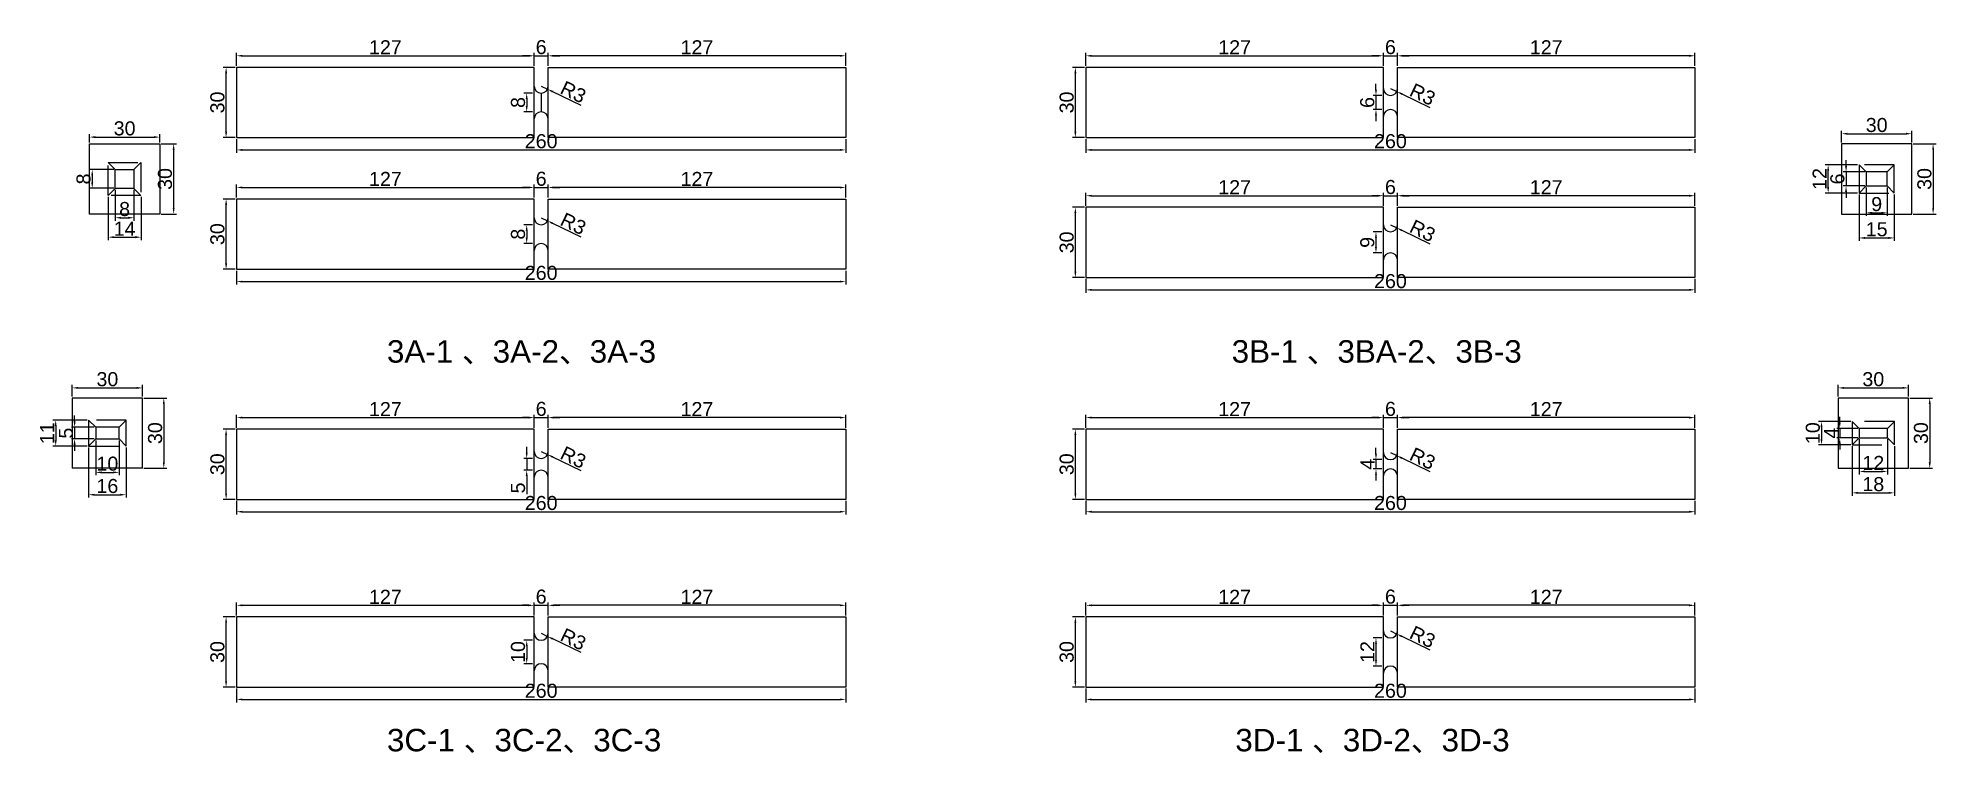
# Model space of a CAD drawing. Header units: millimetres. Extents: x 277 to 35015, y -7843 to 25622.
# Drawn here: x 4523 to 5334, y 1979 to 2284 of the extents above; entities that cross this region are included whole.
import ezdxf

# ---------------------------------------------------------------- set-up
doc = ezdxf.new("R2010")
doc.units = ezdxf.units.MM
doc.linetypes.add('DASHED', pattern=[19.05, 12.7, -6.35])
doc.layers.add('尺寸标注', color=6, linetype='Continuous')
doc.layers.add('标号', color=4, linetype='Continuous')
doc.styles.get("Standard").update_dxf_attribs({"font": 'arial.ttf'})
doc.dimstyles.new('ISO-25-old', dxfattribs={"dimtxt": 6, "dimasz": 2.5, "dimexe": 1.25, "dimexo": 0.625, "dimtad": 1, "dimtxsty": 'Standard', "dimcen": 2.5, "dimadec": 0, "dimazin": 0, "dimtfac": 1, "dimtmove": 0, "dimatfit": 3, "dimfxl": 1, "dimarcsym": 0})

msp = doc.modelspace()

# ---------------------------------------------------------------- texts
at = {"layer": '标号', "char_height": 9.6, "attachment_point": 7}
for s, insert in [('3A-1 {\\fSimSun|b0|i0|c134|p2;、}3A-2{\\fSimSun|b0|i0|c134|p2;、}3A-3', (4672.274, 2145.074)), ('3B-1 {\\fSimSun|b0|i0|c134|p2;、}3BA-2{\\fSimSun|b0|i0|c134|p2;、}3B-3', (5032.854, 2145.074)), ('3C-1 {\\fSimSun|b0|i0|c134|p2;、}3C-2{\\fSimSun|b0|i0|c134|p2;、}3C-3', (4672.274, 1979.064)), ('3D-1 {\\fSimSun|b0|i0|c134|p2;、}3D-2{\\fSimSun|b0|i0|c134|p2;、}3D-3', (5034.4, 1979.064))]:
    msp.add_mtext_dynamic_manual_height_columns(s, width=192.35927, gutter_width=12.5, heights=[0], dxfattribs=dict(at, insert=insert))

# ---------------------------------------------------------------- blocks, each defined once
blk = doc.blocks.new('*D514')
at = {"layer": 'Defpoints', "color": 0, "transparency": 16777216}
for p in [(4603.62, 2271.93), (4608.11, 2271.93), (4608.11, 2241.93)]:
    blk.add_point(p, dxfattribs=at)
at = {"layer": '尺寸标注', "color": 0, "lineweight": -2, "transparency": 16777216}
for p, q in [((4607.48, 2271.93), (4602.37, 2271.93)), ((4603.62, 2244.43), (4603.62, 2269.43)), ((4607.48, 2241.93), (4602.37, 2241.93))]:
    blk.add_line(p, q, dxfattribs=at)
at = {"layer": '尺寸标注', "color": 0, "transparency": 16777216}
for points in [[(4603.21, 2269.43), (4604.04, 2269.43), (4603.62, 2271.93)], [(4603.21, 2244.43), (4604.04, 2244.43), (4603.62, 2241.93)]]:
    blk.add_solid(points, dxfattribs=at)
at = {"layer": '尺寸标注', "color": 0, "transparency": 16777216, "insert": (4599.93, 2256.93), "char_height": 6, "attachment_point": 5, "rotation": 90}
blk.add_mtext('30', dxfattribs=at)
blk = doc.blocks.new('*D541')
at = {"layer": 'Defpoints', "color": 0, "transparency": 16777216}
for p in [(4735.11, 2276.87), (4608.11, 2271.93), (4735.11, 2271.93)]:
    blk.add_point(p, dxfattribs=at)
at = {"layer": '尺寸标注', "color": 0, "lineweight": -2, "transparency": 16777216}
for p, q in [((4608.11, 2272.56), (4608.11, 2278.12)), ((4610.61, 2276.87), (4732.61, 2276.87)), ((4735.11, 2272.56), (4735.11, 2278.12))]:
    blk.add_line(p, q, dxfattribs=at)
at = {"layer": '尺寸标注', "color": 0, "transparency": 16777216}
for points in [[(4610.61, 2277.28), (4610.61, 2276.45), (4608.11, 2276.87)], [(4732.61, 2277.28), (4732.61, 2276.45), (4735.11, 2276.87)]]:
    blk.add_solid(points, dxfattribs=at)
at = {"layer": '尺寸标注', "color": 0, "transparency": 16777216, "insert": (4671.61, 2280.5), "char_height": 6, "attachment_point": 5}
blk.add_mtext('127', dxfattribs=at)
blk = doc.blocks.new('*D515')
at = {"layer": 'Defpoints', "color": 0, "transparency": 16777216}
for p in [(4735.11, 2260.93), (4731.94, 2252.93), (4735.11, 2252.93)]:
    blk.add_point(p, dxfattribs=at)
at = {"layer": '尺寸标注', "color": 0, "lineweight": -2, "transparency": 16777216}
for p, q in [((4734.48, 2260.93), (4730.69, 2260.93)), ((4734.48, 2252.93), (4730.69, 2252.93)), ((4731.94, 2258.43), (4731.94, 2255.43))]:
    blk.add_line(p, q, dxfattribs=at)
at = {"layer": '尺寸标注', "color": 0, "transparency": 16777216}
for points in [[(4731.52, 2258.43), (4732.35, 2258.43), (4731.94, 2260.93)], [(4731.52, 2255.43), (4732.35, 2255.43), (4731.94, 2252.93)]]:
    blk.add_solid(points, dxfattribs=at)
at = {"layer": '尺寸标注', "color": 0, "transparency": 16777216, "insert": (4728.25, 2256.93), "char_height": 6, "attachment_point": 5, "rotation": 90}
blk.add_mtext('8', dxfattribs=at)
blk = doc.blocks.new('*D516')
at = {"layer": 'Defpoints', "color": 0, "transparency": 16777216}
for p in [(4738.11, 2263.93), (4740.81, 2262.62)]:
    blk.add_point(p, dxfattribs=at)
at = {"layer": '尺寸标注', "color": 0, "lineweight": -2, "transparency": 16777216}
for p, q in [((4738.11, 2263.93), (4740.81, 2262.62)), ((4755.14, 2255.67), (4743.06, 2261.53))]:
    blk.add_line(p, q, dxfattribs=at)
at = {"layer": '尺寸标注', "color": 0, "transparency": 16777216}
blk.add_solid([(4743.24, 2261.9), (4742.88, 2261.15), (4740.81, 2262.62)], dxfattribs=at)
at = {"layer": '尺寸标注', "color": 0, "transparency": 16777216, "insert": (4751.83, 2261.37), "char_height": 6, "attachment_point": 5, "rotation": 334.11597}
blk.add_mtext('R3', dxfattribs=at)
blk = doc.blocks.new('*D542')
at = {"layer": 'Defpoints', "color": 0, "transparency": 16777216}
for p in [(4741.11, 2276.87), (4741.11, 2271.93), (4868.11, 2271.93)]:
    blk.add_point(p, dxfattribs=at)
at = {"layer": '尺寸标注', "color": 0, "lineweight": -2, "transparency": 16777216}
for p, q in [((4741.11, 2272.56), (4741.11, 2278.12)), ((4865.61, 2276.87), (4743.61, 2276.87)), ((4868.11, 2272.56), (4868.11, 2278.12))]:
    blk.add_line(p, q, dxfattribs=at)
at = {"layer": '尺寸标注', "color": 0, "transparency": 16777216}
for points in [[(4743.61, 2277.28), (4743.61, 2276.45), (4741.11, 2276.87)], [(4865.61, 2277.28), (4865.61, 2276.45), (4868.11, 2276.87)]]:
    blk.add_solid(points, dxfattribs=at)
at = {"layer": '尺寸标注', "color": 0, "transparency": 16777216, "insert": (4804.61, 2280.5), "char_height": 6, "attachment_point": 5}
blk.add_mtext('127', dxfattribs=at)
blk = doc.blocks.new('*D517')
at = {"layer": 'Defpoints', "color": 0, "transparency": 16777216}
for p in [(4741.11, 2276.87), (4735.11, 2271.93), (4741.11, 2271.93)]:
    blk.add_point(p, dxfattribs=at)
at = {"layer": '尺寸标注', "color": 0, "lineweight": -2, "transparency": 16777216}
for p, q in [((4732.61, 2276.87), (4730.11, 2276.87)), ((4735.11, 2272.56), (4735.11, 2278.12)), ((4735.11, 2276.87), (4741.11, 2276.87)), ((4741.11, 2272.56), (4741.11, 2278.12)), ((4743.61, 2276.87), (4746.11, 2276.87))]:
    blk.add_line(p, q, dxfattribs=at)
at = {"layer": '尺寸标注', "color": 0, "transparency": 16777216}
for points in [[(4732.61, 2277.28), (4732.61, 2276.45), (4735.11, 2276.87)], [(4743.61, 2277.28), (4743.61, 2276.45), (4741.11, 2276.87)]]:
    blk.add_solid(points, dxfattribs=at)
at = {"layer": '尺寸标注', "color": 0, "transparency": 16777216, "insert": (4738.11, 2280.55), "char_height": 6, "attachment_point": 5}
blk.add_mtext('6', dxfattribs=at)
blk = doc.blocks.new('*D518')
at = {"layer": 'Defpoints', "color": 0, "transparency": 16777216}
for p in [(4608.11, 2241.93), (4868.11, 2241.93), (4868.11, 2236.66)]:
    blk.add_point(p, dxfattribs=at)
at = {"layer": '尺寸标注', "color": 0, "lineweight": -2, "transparency": 16777216}
for p, q in [((4608.11, 2241.31), (4608.11, 2235.41)), ((4610.61, 2236.66), (4865.61, 2236.66)), ((4868.11, 2241.31), (4868.11, 2235.41))]:
    blk.add_line(p, q, dxfattribs=at)
at = {"layer": '尺寸标注', "color": 0, "transparency": 16777216}
for points in [[(4610.61, 2237.08), (4610.61, 2236.25), (4608.11, 2236.66)], [(4865.61, 2237.08), (4865.61, 2236.25), (4868.11, 2236.66)]]:
    blk.add_solid(points, dxfattribs=at)
at = {"layer": '尺寸标注', "color": 0, "transparency": 16777216, "insert": (4738.11, 2240.35), "char_height": 6, "attachment_point": 5}
blk.add_mtext('260', dxfattribs=at)
blk = doc.blocks.new('*D528')
at = {"layer": 'Defpoints', "color": 0, "transparency": 16777216}
for p in [(5094.45, 2253.93), (5097.62, 2259.93), (5097.62, 2253.93)]:
    blk.add_point(p, dxfattribs=at)
at = {"layer": '尺寸标注', "color": 0, "lineweight": -2, "transparency": 16777216}
for p, q in [((5094.45, 2262.43), (5094.45, 2264.93)), ((5097, 2259.93), (5093.2, 2259.93)), ((5097, 2253.93), (5093.2, 2253.93)), ((5094.45, 2259.93), (5094.45, 2253.93)), ((5094.45, 2251.43), (5094.45, 2248.93))]:
    blk.add_line(p, q, dxfattribs=at)
at = {"layer": '尺寸标注', "color": 0, "transparency": 16777216}
for points in [[(5094.04, 2262.43), (5094.87, 2262.43), (5094.45, 2259.93)], [(5094.04, 2251.43), (5094.87, 2251.43), (5094.45, 2253.93)]]:
    blk.add_solid(points, dxfattribs=at)
at = {"layer": '尺寸标注', "color": 0, "transparency": 16777216, "insert": (5090.76, 2256.93), "char_height": 6, "attachment_point": 5, "rotation": 90}
blk.add_mtext('6', dxfattribs=at)
blk = doc.blocks.new('*D529')
at = {"layer": 'Defpoints', "color": 0, "transparency": 16777216}
for p in [(5100.62, 2262.93), (5103.32, 2261.62)]:
    blk.add_point(p, dxfattribs=at)
at = {"layer": '尺寸标注', "color": 0, "lineweight": -2, "transparency": 16777216}
for p, q in [((5100.62, 2262.93), (5103.32, 2261.62)), ((5117.65, 2254.67), (5105.57, 2260.53))]:
    blk.add_line(p, q, dxfattribs=at)
at = {"layer": '尺寸标注', "color": 0, "transparency": 16777216}
blk.add_solid([(5105.75, 2260.9), (5105.39, 2260.15), (5103.32, 2261.62)], dxfattribs=at)
at = {"layer": '尺寸标注', "color": 0, "transparency": 16777216, "insert": (5114.35, 2260.37), "char_height": 6, "attachment_point": 5, "rotation": 334.11597}
blk.add_mtext('R3', dxfattribs=at)
blk = doc.blocks.new('*D530')
at = {"layer": 'Defpoints', "color": 0, "transparency": 16777216}
for p in [(5103.62, 2276.87), (5097.62, 2271.93), (5103.62, 2271.93)]:
    blk.add_point(p, dxfattribs=at)
at = {"layer": '尺寸标注', "color": 0, "lineweight": -2, "transparency": 16777216}
for p, q in [((5095.12, 2276.87), (5092.62, 2276.87)), ((5097.62, 2272.56), (5097.62, 2278.12)), ((5097.62, 2276.87), (5103.62, 2276.87)), ((5103.62, 2272.56), (5103.62, 2278.12)), ((5106.12, 2276.87), (5108.62, 2276.87))]:
    blk.add_line(p, q, dxfattribs=at)
at = {"layer": '尺寸标注', "color": 0, "transparency": 16777216}
for points in [[(5095.12, 2277.28), (5095.12, 2276.45), (5097.62, 2276.87)], [(5106.12, 2277.28), (5106.12, 2276.45), (5103.62, 2276.87)]]:
    blk.add_solid(points, dxfattribs=at)
at = {"layer": '尺寸标注', "color": 0, "transparency": 16777216, "insert": (5100.62, 2280.55), "char_height": 6, "attachment_point": 5}
blk.add_mtext('6', dxfattribs=at)
blk = doc.blocks.new('*D531')
at = {"layer": 'Defpoints', "color": 0, "transparency": 16777216}
for p in [(5097.62, 2201.67), (5094.45, 2192.67), (5097.62, 2192.67)]:
    blk.add_point(p, dxfattribs=at)
at = {"layer": '尺寸标注', "color": 0, "lineweight": -2, "transparency": 16777216}
for p, q in [((5097, 2201.67), (5093.2, 2201.67)), ((5094.45, 2199.17), (5094.45, 2195.17)), ((5097, 2192.67), (5093.2, 2192.67))]:
    blk.add_line(p, q, dxfattribs=at)
at = {"layer": '尺寸标注', "color": 0, "transparency": 16777216}
for points in [[(5094.04, 2199.17), (5094.87, 2199.17), (5094.45, 2201.67)], [(5094.04, 2195.17), (5094.87, 2195.17), (5094.45, 2192.67)]]:
    blk.add_solid(points, dxfattribs=at)
at = {"layer": '尺寸标注', "color": 0, "transparency": 16777216, "insert": (5090.76, 2197.17), "char_height": 6, "attachment_point": 5, "rotation": 90}
blk.add_mtext('9', dxfattribs=at)
blk = doc.blocks.new('*D532')
at = {"layer": 'Defpoints', "color": 0, "transparency": 16777216}
for p in [(5100.62, 2204.67), (5103.32, 2203.36)]:
    blk.add_point(p, dxfattribs=at)
at = {"layer": '尺寸标注', "color": 0, "lineweight": -2, "transparency": 16777216}
for p, q in [((5100.62, 2204.67), (5103.32, 2203.36)), ((5117.65, 2196.41), (5105.57, 2202.27))]:
    blk.add_line(p, q, dxfattribs=at)
at = {"layer": '尺寸标注', "color": 0, "transparency": 16777216}
blk.add_solid([(5105.75, 2202.64), (5105.39, 2201.89), (5103.32, 2203.36)], dxfattribs=at)
at = {"layer": '尺寸标注', "color": 0, "transparency": 16777216, "insert": (5114.35, 2202.11), "char_height": 6, "attachment_point": 5, "rotation": 334.11597}
blk.add_mtext('R3', dxfattribs=at)
blk = doc.blocks.new('*D533')
at = {"layer": 'Defpoints', "color": 0, "transparency": 16777216}
for p in [(4731.94, 2099.91), (4735.11, 2104.91), (4735.11, 2099.91)]:
    blk.add_point(p, dxfattribs=at)
at = {"layer": '尺寸标注', "color": 0, "lineweight": -2, "transparency": 16777216}
for p, q in [((4731.94, 2107.41), (4731.94, 2109.91)), ((4734.48, 2104.91), (4730.69, 2104.91)), ((4734.48, 2099.91), (4730.69, 2099.91)), ((4731.94, 2104.91), (4731.94, 2099.91)), ((4731.94, 2097.41), (4731.94, 2089.68))]:
    blk.add_line(p, q, dxfattribs=at)
at = {"layer": '尺寸标注', "color": 0, "transparency": 16777216}
for points in [[(4731.52, 2107.41), (4732.35, 2107.41), (4731.94, 2104.91)], [(4731.52, 2097.41), (4732.35, 2097.41), (4731.94, 2099.91)]]:
    blk.add_solid(points, dxfattribs=at)
at = {"layer": '尺寸标注', "color": 0, "transparency": 16777216, "insert": (4728.26, 2092.29), "char_height": 6, "attachment_point": 5, "rotation": 90}
blk.add_mtext('5', dxfattribs=at)
blk = doc.blocks.new('*D534')
at = {"layer": 'Defpoints', "color": 0, "transparency": 16777216}
for p in [(4738.11, 2107.91), (4740.81, 2106.6)]:
    blk.add_point(p, dxfattribs=at)
at = {"layer": '尺寸标注', "color": 0, "lineweight": -2, "transparency": 16777216}
for p, q in [((4738.11, 2107.91), (4740.81, 2106.6)), ((4755.14, 2099.64), (4743.06, 2105.51))]:
    blk.add_line(p, q, dxfattribs=at)
at = {"layer": '尺寸标注', "color": 0, "transparency": 16777216}
blk.add_solid([(4743.24, 2105.88), (4742.88, 2105.13), (4740.81, 2106.6)], dxfattribs=at)
at = {"layer": '尺寸标注', "color": 0, "transparency": 16777216, "insert": (4751.83, 2105.35), "char_height": 6, "attachment_point": 5, "rotation": 334.11597}
blk.add_mtext('R3', dxfattribs=at)
blk = doc.blocks.new('*D535')
at = {"layer": 'Defpoints', "color": 0, "transparency": 16777216}
for p in [(4735.11, 2027.22), (4731.94, 2017.22), (4735.11, 2017.22)]:
    blk.add_point(p, dxfattribs=at)
at = {"layer": '尺寸标注', "color": 0, "lineweight": -2, "transparency": 16777216}
for p, q in [((4734.48, 2027.22), (4730.69, 2027.22)), ((4731.94, 2024.72), (4731.94, 2019.72)), ((4734.48, 2017.22), (4730.69, 2017.22))]:
    blk.add_line(p, q, dxfattribs=at)
at = {"layer": '尺寸标注', "color": 0, "transparency": 16777216}
for points in [[(4731.52, 2024.72), (4732.35, 2024.72), (4731.94, 2027.22)], [(4731.52, 2019.72), (4732.35, 2019.72), (4731.94, 2017.22)]]:
    blk.add_solid(points, dxfattribs=at)
at = {"layer": '尺寸标注', "color": 0, "transparency": 16777216, "insert": (4728.25, 2022.22), "char_height": 6, "attachment_point": 5, "rotation": 90}
blk.add_mtext('10', dxfattribs=at)
blk = doc.blocks.new('*D536')
at = {"layer": 'Defpoints', "color": 0, "transparency": 16777216}
for p in [(4738.11, 2030.22), (4740.81, 2028.91)]:
    blk.add_point(p, dxfattribs=at)
at = {"layer": '尺寸标注', "color": 0, "lineweight": -2, "transparency": 16777216}
for p, q in [((4738.11, 2030.22), (4740.81, 2028.91)), ((4755.14, 2021.96), (4743.06, 2027.82))]:
    blk.add_line(p, q, dxfattribs=at)
at = {"layer": '尺寸标注', "color": 0, "transparency": 16777216}
blk.add_solid([(4743.24, 2028.2), (4742.88, 2027.45), (4740.81, 2028.91)], dxfattribs=at)
at = {"layer": '尺寸标注', "color": 0, "transparency": 16777216, "insert": (4751.83, 2027.67), "char_height": 6, "attachment_point": 5, "rotation": 334.11597}
blk.add_mtext('R3', dxfattribs=at)
blk = doc.blocks.new('*D537')
at = {"layer": 'Defpoints', "color": 0, "transparency": 16777216}
for p in [(5094.45, 2100.41), (5097.62, 2104.41), (5097.62, 2100.41)]:
    blk.add_point(p, dxfattribs=at)
at = {"layer": '尺寸标注', "color": 0, "lineweight": -2, "transparency": 16777216}
for p, q in [((5094.45, 2106.91), (5094.45, 2109.41)), ((5097, 2104.41), (5093.2, 2104.41)), ((5097, 2100.41), (5093.2, 2100.41)), ((5094.45, 2104.41), (5094.45, 2100.41)), ((5094.45, 2097.91), (5094.45, 2095.41))]:
    blk.add_line(p, q, dxfattribs=at)
at = {"layer": '尺寸标注', "color": 0, "transparency": 16777216}
for points in [[(5094.04, 2106.91), (5094.87, 2106.91), (5094.45, 2104.41)], [(5094.04, 2097.91), (5094.87, 2097.91), (5094.45, 2100.41)]]:
    blk.add_solid(points, dxfattribs=at)
at = {"layer": '尺寸标注', "color": 0, "transparency": 16777216, "insert": (5090.83, 2102.41), "char_height": 6, "attachment_point": 5, "rotation": 90}
blk.add_mtext('4', dxfattribs=at)
blk = doc.blocks.new('*D538')
at = {"layer": 'Defpoints', "color": 0, "transparency": 16777216}
for p in [(5100.62, 2107.41), (5103.32, 2106.1)]:
    blk.add_point(p, dxfattribs=at)
at = {"layer": '尺寸标注', "color": 0, "lineweight": -2, "transparency": 16777216}
for p, q in [((5100.62, 2107.41), (5103.32, 2106.1)), ((5117.65, 2099.14), (5105.57, 2105.01))]:
    blk.add_line(p, q, dxfattribs=at)
at = {"layer": '尺寸标注', "color": 0, "transparency": 16777216}
blk.add_solid([(5105.75, 2105.38), (5105.39, 2104.63), (5103.32, 2106.1)], dxfattribs=at)
at = {"layer": '尺寸标注', "color": 0, "transparency": 16777216, "insert": (5114.35, 2104.85), "char_height": 6, "attachment_point": 5, "rotation": 334.11597}
blk.add_mtext('R3', dxfattribs=at)
blk = doc.blocks.new('*D539')
at = {"layer": 'Defpoints', "color": 0, "transparency": 16777216}
for p in [(5097.62, 2028.22), (5094.45, 2016.22), (5097.62, 2016.22)]:
    blk.add_point(p, dxfattribs=at)
at = {"layer": '尺寸标注', "color": 0, "lineweight": -2, "transparency": 16777216}
for p, q in [((5097, 2028.22), (5093.2, 2028.22)), ((5094.45, 2025.72), (5094.45, 2018.72)), ((5097, 2016.22), (5093.2, 2016.22))]:
    blk.add_line(p, q, dxfattribs=at)
at = {"layer": '尺寸标注', "color": 0, "transparency": 16777216}
for points in [[(5094.04, 2025.72), (5094.87, 2025.72), (5094.45, 2028.22)], [(5094.04, 2018.72), (5094.87, 2018.72), (5094.45, 2016.22)]]:
    blk.add_solid(points, dxfattribs=at)
at = {"layer": '尺寸标注', "color": 0, "transparency": 16777216, "insert": (5090.81, 2022.22), "char_height": 6, "attachment_point": 5, "rotation": 90}
blk.add_mtext('12', dxfattribs=at)
blk = doc.blocks.new('*D540')
at = {"layer": 'Defpoints', "color": 0, "transparency": 16777216}
for p in [(5100.62, 2031.22), (5103.32, 2029.91)]:
    blk.add_point(p, dxfattribs=at)
at = {"layer": '尺寸标注', "color": 0, "lineweight": -2, "transparency": 16777216}
for p, q in [((5100.62, 2031.22), (5103.32, 2029.91)), ((5117.65, 2022.96), (5105.57, 2028.82))]:
    blk.add_line(p, q, dxfattribs=at)
at = {"layer": '尺寸标注', "color": 0, "transparency": 16777216}
blk.add_solid([(5105.75, 2029.2), (5105.39, 2028.45), (5103.32, 2029.91)], dxfattribs=at)
at = {"layer": '尺寸标注', "color": 0, "transparency": 16777216, "insert": (5114.35, 2028.67), "char_height": 6, "attachment_point": 5, "rotation": 334.11597}
blk.add_mtext('R3', dxfattribs=at)
blk = doc.blocks.new('*D543')
at = {"layer": 'Defpoints', "color": 0, "transparency": 16777216}
for p in [(5295.11, 2221.26), (5303.68, 2227.26), (5303.68, 2221.26)]:
    blk.add_point(p, dxfattribs=at)
at = {"layer": '尺寸标注', "color": 0, "lineweight": -2, "transparency": 16777216}
for p, q in [((5295.11, 2229.76), (5295.11, 2232.26)), ((5303.05, 2227.26), (5293.86, 2227.26)), ((5303.05, 2221.26), (5293.86, 2221.26)), ((5295.11, 2227.26), (5295.11, 2221.26)), ((5295.11, 2218.76), (5295.11, 2216.26))]:
    blk.add_line(p, q, dxfattribs=at)
at = {"layer": '尺寸标注', "color": 0, "transparency": 16777216}
for points in [[(5294.7, 2229.76), (5295.53, 2229.76), (5295.11, 2227.26)], [(5294.7, 2218.76), (5295.53, 2218.76), (5295.11, 2221.26)]]:
    blk.add_solid(points, dxfattribs=at)
at = {"layer": '尺寸标注', "color": 0, "transparency": 16777216, "insert": (5291.42, 2224.26), "char_height": 6, "attachment_point": 5, "rotation": 90}
blk.add_mtext('6', dxfattribs=at)
blk = doc.blocks.new('*D544')
at = {"layer": 'Defpoints', "color": 0, "transparency": 16777216}
for p in [(5303.68, 2221.26), (5312.68, 2221.26), (5312.68, 2209.8)]:
    blk.add_point(p, dxfattribs=at)
at = {"layer": '尺寸标注', "color": 0, "lineweight": -2, "transparency": 16777216}
for p, q in [((5303.68, 2220.63), (5303.68, 2208.55)), ((5312.68, 2220.63), (5312.68, 2208.55)), ((5306.18, 2209.8), (5310.18, 2209.8))]:
    blk.add_line(p, q, dxfattribs=at)
at = {"layer": '尺寸标注', "color": 0, "transparency": 16777216}
for points in [[(5306.18, 2210.21), (5306.18, 2209.38), (5303.68, 2209.8)], [(5310.18, 2210.21), (5310.18, 2209.38), (5312.68, 2209.8)]]:
    blk.add_solid(points, dxfattribs=at)
at = {"layer": '尺寸标注', "color": 0, "transparency": 16777216, "insert": (5308.18, 2213.49), "char_height": 6, "attachment_point": 5}
blk.add_mtext('9', dxfattribs=at)
blk = doc.blocks.new('*D545')
at = {"layer": 'Defpoints', "color": 0, "transparency": 16777216}
for p in [(5300.73, 2117.7), (5292.39, 2113.7), (5300.73, 2113.7)]:
    blk.add_point(p, dxfattribs=at)
at = {"layer": '尺寸标注', "color": 0, "lineweight": -2, "transparency": 16777216}
for p, q in [((5300.1, 2117.7), (5291.14, 2117.7)), ((5292.39, 2120.2), (5292.39, 2122.7)), ((5292.39, 2117.7), (5292.39, 2113.7)), ((5300.1, 2113.7), (5291.14, 2113.7)), ((5292.39, 2111.2), (5292.39, 2108.7))]:
    blk.add_line(p, q, dxfattribs=at)
at = {"layer": '尺寸标注', "color": 0, "transparency": 16777216}
for points in [[(5291.97, 2120.2), (5292.81, 2120.2), (5292.39, 2117.7)], [(5291.97, 2111.2), (5292.81, 2111.2), (5292.39, 2113.7)]]:
    blk.add_solid(points, dxfattribs=at)
at = {"layer": '尺寸标注', "color": 0, "transparency": 16777216, "insert": (5288.76, 2115.7), "char_height": 6, "attachment_point": 5, "rotation": 90}
blk.add_mtext('4', dxfattribs=at)
blk = doc.blocks.new('*D546')
at = {"layer": 'Defpoints', "color": 0, "transparency": 16777216}
for p in [(5300.73, 2113.7), (5312.73, 2113.7), (5312.73, 2099.34)]:
    blk.add_point(p, dxfattribs=at)
at = {"layer": '尺寸标注', "color": 0, "lineweight": -2, "transparency": 16777216}
for p, q in [((5300.73, 2113.07), (5300.73, 2098.09)), ((5312.73, 2113.07), (5312.73, 2098.09)), ((5303.23, 2099.34), (5310.23, 2099.34))]:
    blk.add_line(p, q, dxfattribs=at)
at = {"layer": '尺寸标注', "color": 0, "transparency": 16777216}
for points in [[(5303.23, 2099.76), (5303.23, 2098.92), (5300.73, 2099.34)], [(5310.23, 2099.76), (5310.23, 2098.92), (5312.73, 2099.34)]]:
    blk.add_solid(points, dxfattribs=at)
at = {"layer": '尺寸标注', "color": 0, "transparency": 16777216, "insert": (5306.73, 2102.98), "char_height": 6, "attachment_point": 5}
blk.add_mtext('12', dxfattribs=at)
blk = doc.blocks.new('*D547')
at = {"layer": 'Defpoints', "color": 0, "transparency": 16777216}
for p in [(4547.95, 2113.2), (4557.95, 2113.2), (4557.95, 2098.95)]:
    blk.add_point(p, dxfattribs=at)
at = {"layer": '尺寸标注', "color": 0, "lineweight": -2, "transparency": 16777216}
for p, q in [((4547.95, 2112.57), (4547.95, 2097.7)), ((4557.95, 2112.57), (4557.95, 2097.7)), ((4550.45, 2098.95), (4555.45, 2098.95))]:
    blk.add_line(p, q, dxfattribs=at)
at = {"layer": '尺寸标注', "color": 0, "transparency": 16777216}
for points in [[(4550.45, 2099.36), (4550.45, 2098.53), (4547.95, 2098.95)], [(4555.45, 2099.36), (4555.45, 2098.53), (4557.95, 2098.95)]]:
    blk.add_solid(points, dxfattribs=at)
at = {"layer": '尺寸标注', "color": 0, "transparency": 16777216, "insert": (4552.95, 2102.63), "char_height": 6, "attachment_point": 5}
blk.add_mtext('10', dxfattribs=at)
blk = doc.blocks.new('*D519')
at = {"layer": 'Defpoints', "color": 0, "transparency": 16777216}
for p in [(5097.62, 2276.87), (4970.62, 2271.93), (5097.62, 2271.93)]:
    blk.add_point(p, dxfattribs=at)
at = {"layer": '尺寸标注', "color": 0, "lineweight": -2, "transparency": 16777216}
for p, q in [((4970.62, 2272.56), (4970.62, 2278.12)), ((4973.12, 2276.87), (5095.12, 2276.87)), ((5097.62, 2272.56), (5097.62, 2278.12))]:
    blk.add_line(p, q, dxfattribs=at)
at = {"layer": '尺寸标注', "color": 0, "transparency": 16777216}
for points in [[(4973.12, 2277.28), (4973.12, 2276.45), (4970.62, 2276.87)], [(5095.12, 2277.28), (5095.12, 2276.45), (5097.62, 2276.87)]]:
    blk.add_solid(points, dxfattribs=at)
at = {"layer": '尺寸标注', "color": 0, "transparency": 16777216, "insert": (5034.12, 2280.5), "char_height": 6, "attachment_point": 5}
blk.add_mtext('127', dxfattribs=at)
blk = doc.blocks.new('*D520')
at = {"layer": 'Defpoints', "color": 0, "transparency": 16777216}
for p in [(5103.62, 2276.87), (5103.62, 2271.93), (5230.62, 2271.93)]:
    blk.add_point(p, dxfattribs=at)
at = {"layer": '尺寸标注', "color": 0, "lineweight": -2, "transparency": 16777216}
for p, q in [((5103.62, 2272.56), (5103.62, 2278.12)), ((5228.12, 2276.87), (5106.12, 2276.87)), ((5230.62, 2272.56), (5230.62, 2278.12))]:
    blk.add_line(p, q, dxfattribs=at)
at = {"layer": '尺寸标注', "color": 0, "transparency": 16777216}
for points in [[(5106.12, 2277.28), (5106.12, 2276.45), (5103.62, 2276.87)], [(5228.12, 2277.28), (5228.12, 2276.45), (5230.62, 2276.87)]]:
    blk.add_solid(points, dxfattribs=at)
at = {"layer": '尺寸标注', "color": 0, "transparency": 16777216, "insert": (5167.12, 2280.5), "char_height": 6, "attachment_point": 5}
blk.add_mtext('127', dxfattribs=at)
blk = doc.blocks.new('*D521')
at = {"layer": 'Defpoints', "color": 0, "transparency": 16777216}
for p in [(4970.62, 2241.93), (5230.62, 2241.93), (5230.62, 2236.66)]:
    blk.add_point(p, dxfattribs=at)
at = {"layer": '尺寸标注', "color": 0, "lineweight": -2, "transparency": 16777216}
for p, q in [((4970.62, 2241.31), (4970.62, 2235.41)), ((4973.12, 2236.66), (5228.12, 2236.66)), ((5230.62, 2241.31), (5230.62, 2235.41))]:
    blk.add_line(p, q, dxfattribs=at)
at = {"layer": '尺寸标注', "color": 0, "transparency": 16777216}
for points in [[(4973.12, 2237.08), (4973.12, 2236.25), (4970.62, 2236.66)], [(5228.12, 2237.08), (5228.12, 2236.25), (5230.62, 2236.66)]]:
    blk.add_solid(points, dxfattribs=at)
at = {"layer": '尺寸标注', "color": 0, "transparency": 16777216, "insert": (5100.62, 2240.35), "char_height": 6, "attachment_point": 5}
blk.add_mtext('260', dxfattribs=at)
blk = doc.blocks.new('*D548')
at = {"layer": 'Defpoints', "color": 0, "transparency": 16777216}
for p in [(4556.3, 2228.26), (4546.47, 2220.26), (4556.3, 2220.26)]:
    blk.add_point(p, dxfattribs=at)
at = {"layer": '尺寸标注', "color": 0, "lineweight": -2, "transparency": 16777216}
for p, q in [((4555.67, 2228.26), (4545.22, 2228.26)), ((4555.67, 2220.26), (4545.22, 2220.26)), ((4546.47, 2225.76), (4546.47, 2222.76))]:
    blk.add_line(p, q, dxfattribs=at)
at = {"layer": '尺寸标注', "color": 0, "transparency": 16777216}
for points in [[(4546.06, 2225.76), (4546.89, 2225.76), (4546.47, 2228.26)], [(4546.06, 2222.76), (4546.89, 2222.76), (4546.47, 2220.26)]]:
    blk.add_solid(points, dxfattribs=at)
at = {"layer": '尺寸标注', "color": 0, "transparency": 16777216, "insert": (4542.79, 2224.26), "char_height": 6, "attachment_point": 5, "rotation": 90}
blk.add_mtext('8', dxfattribs=at)
blk = doc.blocks.new('*D549')
at = {"layer": 'Defpoints', "color": 0, "transparency": 16777216}
for p in [(4556.3, 2220.26), (4564.3, 2220.26), (4564.3, 2207.69)]:
    blk.add_point(p, dxfattribs=at)
at = {"layer": '尺寸标注', "color": 0, "lineweight": -2, "transparency": 16777216}
for p, q in [((4556.3, 2219.63), (4556.3, 2206.44)), ((4564.3, 2219.63), (4564.3, 2206.44)), ((4558.8, 2207.69), (4561.8, 2207.69))]:
    blk.add_line(p, q, dxfattribs=at)
at = {"layer": '尺寸标注', "color": 0, "transparency": 16777216}
for points in [[(4558.8, 2208.11), (4558.8, 2207.27), (4556.3, 2207.69)], [(4561.8, 2208.11), (4561.8, 2207.27), (4564.3, 2207.69)]]:
    blk.add_solid(points, dxfattribs=at)
at = {"layer": '尺寸标注', "color": 0, "transparency": 16777216, "insert": (4560.3, 2211.38), "char_height": 6, "attachment_point": 5}
blk.add_mtext('8', dxfattribs=at)
blk = doc.blocks.new('*D550')
at = {"layer": 'Defpoints', "color": 0, "transparency": 16777216}
for p in [(4545.3, 2239.26), (4575.3, 2242.14), (4575.3, 2239.26)]:
    blk.add_point(p, dxfattribs=at)
at = {"layer": '尺寸标注', "color": 0, "lineweight": -2, "transparency": 16777216}
for p, q in [((4545.3, 2239.88), (4545.3, 2243.39)), ((4547.8, 2242.14), (4572.8, 2242.14)), ((4575.3, 2239.88), (4575.3, 2243.39))]:
    blk.add_line(p, q, dxfattribs=at)
at = {"layer": '尺寸标注', "color": 0, "transparency": 16777216}
for points in [[(4547.8, 2242.56), (4547.8, 2241.72), (4545.3, 2242.14)], [(4572.8, 2242.56), (4572.8, 2241.72), (4575.3, 2242.14)]]:
    blk.add_solid(points, dxfattribs=at)
at = {"layer": '尺寸标注', "color": 0, "transparency": 16777216, "insert": (4560.3, 2245.83), "char_height": 6, "attachment_point": 5}
blk.add_mtext('30', dxfattribs=at)
blk = doc.blocks.new('*D551')
at = {"layer": 'Defpoints', "color": 0, "transparency": 16777216}
for p in [(4575.3, 2239.26), (4575.3, 2209.26), (4581.24, 2209.26)]:
    blk.add_point(p, dxfattribs=at)
at = {"layer": '尺寸标注', "color": 0, "lineweight": -2, "transparency": 16777216}
for p, q in [((4575.92, 2239.26), (4582.49, 2239.26)), ((4581.24, 2236.76), (4581.24, 2211.76)), ((4575.92, 2209.26), (4582.49, 2209.26))]:
    blk.add_line(p, q, dxfattribs=at)
at = {"layer": '尺寸标注', "color": 0, "transparency": 16777216}
for points in [[(4580.82, 2236.76), (4581.65, 2236.76), (4581.24, 2239.26)], [(4580.82, 2211.76), (4581.65, 2211.76), (4581.24, 2209.26)]]:
    blk.add_solid(points, dxfattribs=at)
at = {"layer": '尺寸标注', "color": 0, "transparency": 16777216, "insert": (4577.55, 2224.26), "char_height": 6, "attachment_point": 5, "rotation": 90}
blk.add_mtext('30', dxfattribs=at)
blk = doc.blocks.new('*D522')
at = {"layer": 'Defpoints', "color": 0, "transparency": 16777216}
for p in [(4567.95, 2135.02), (4537.95, 2130.7), (4567.95, 2130.7)]:
    blk.add_point(p, dxfattribs=at)
at = {"layer": '尺寸标注', "color": 0, "lineweight": -2, "transparency": 16777216}
for p, q in [((4537.95, 2131.32), (4537.95, 2136.27)), ((4540.45, 2135.02), (4565.45, 2135.02)), ((4567.95, 2131.32), (4567.95, 2136.27))]:
    blk.add_line(p, q, dxfattribs=at)
at = {"layer": '尺寸标注', "color": 0, "transparency": 16777216}
for points in [[(4540.45, 2135.44), (4540.45, 2134.61), (4537.95, 2135.02)], [(4565.45, 2135.44), (4565.45, 2134.61), (4567.95, 2135.02)]]:
    blk.add_solid(points, dxfattribs=at)
at = {"layer": '尺寸标注', "color": 0, "transparency": 16777216, "insert": (4552.95, 2138.71), "char_height": 6, "attachment_point": 5}
blk.add_mtext('30', dxfattribs=at)
blk = doc.blocks.new('*D523')
at = {"layer": 'Defpoints', "color": 0, "transparency": 16777216}
for p in [(4567.95, 2130.7), (4567.95, 2100.7), (4577.03, 2100.7)]:
    blk.add_point(p, dxfattribs=at)
at = {"layer": '尺寸标注', "color": 0, "lineweight": -2, "transparency": 16777216}
for p, q in [((4568.57, 2130.7), (4578.28, 2130.7)), ((4577.03, 2128.2), (4577.03, 2103.2)), ((4568.57, 2100.7), (4578.28, 2100.7))]:
    blk.add_line(p, q, dxfattribs=at)
at = {"layer": '尺寸标注', "color": 0, "transparency": 16777216}
for points in [[(4576.62, 2128.2), (4577.45, 2128.2), (4577.03, 2130.7)], [(4576.62, 2103.2), (4577.45, 2103.2), (4577.03, 2100.7)]]:
    blk.add_solid(points, dxfattribs=at)
at = {"layer": '尺寸标注', "color": 0, "transparency": 16777216, "insert": (4573.34, 2115.7), "char_height": 6, "attachment_point": 5, "rotation": 90}
blk.add_mtext('30', dxfattribs=at)
blk = doc.blocks.new('*D524')
at = {"layer": 'Defpoints', "color": 0, "transparency": 16777216}
for p in [(5293.18, 2239.26), (5323.18, 2243.58), (5323.18, 2239.26)]:
    blk.add_point(p, dxfattribs=at)
at = {"layer": '尺寸标注', "color": 0, "lineweight": -2, "transparency": 16777216}
for p, q in [((5293.18, 2239.88), (5293.18, 2244.83)), ((5323.18, 2239.88), (5323.18, 2244.83)), ((5295.68, 2243.58), (5320.68, 2243.58))]:
    blk.add_line(p, q, dxfattribs=at)
at = {"layer": '尺寸标注', "color": 0, "transparency": 16777216}
for points in [[(5295.68, 2244), (5295.68, 2243.17), (5293.18, 2243.58)], [(5320.68, 2244), (5320.68, 2243.17), (5323.18, 2243.58)]]:
    blk.add_solid(points, dxfattribs=at)
at = {"layer": '尺寸标注', "color": 0, "transparency": 16777216, "insert": (5308.18, 2247.27), "char_height": 6, "attachment_point": 5}
blk.add_mtext('30', dxfattribs=at)
blk = doc.blocks.new('*D525')
at = {"layer": 'Defpoints', "color": 0, "transparency": 16777216}
for p in [(5323.18, 2239.26), (5323.18, 2209.26), (5332.26, 2209.26)]:
    blk.add_point(p, dxfattribs=at)
at = {"layer": '尺寸标注', "color": 0, "lineweight": -2, "transparency": 16777216}
for p, q in [((5323.8, 2239.26), (5333.51, 2239.26)), ((5332.26, 2236.76), (5332.26, 2211.76)), ((5323.8, 2209.26), (5333.51, 2209.26))]:
    blk.add_line(p, q, dxfattribs=at)
at = {"layer": '尺寸标注', "color": 0, "transparency": 16777216}
for points in [[(5331.85, 2236.76), (5332.68, 2236.76), (5332.26, 2239.26)], [(5331.85, 2211.76), (5332.68, 2211.76), (5332.26, 2209.26)]]:
    blk.add_solid(points, dxfattribs=at)
at = {"layer": '尺寸标注', "color": 0, "transparency": 16777216, "insert": (5328.57, 2224.26), "char_height": 6, "attachment_point": 5, "rotation": 90}
blk.add_mtext('30', dxfattribs=at)
blk = doc.blocks.new('*D552')
at = {"layer": 'Defpoints', "color": 0, "transparency": 16777216}
for p in [(4547.95, 2118.2), (4538.95, 2113.2), (4547.95, 2113.2)]:
    blk.add_point(p, dxfattribs=at)
at = {"layer": '尺寸标注', "color": 0, "lineweight": -2, "transparency": 16777216}
for p, q in [((4538.95, 2120.7), (4538.95, 2123.2)), ((4547.32, 2118.2), (4537.7, 2118.2)), ((4538.95, 2118.2), (4538.95, 2113.2)), ((4547.32, 2113.2), (4537.7, 2113.2)), ((4538.95, 2110.7), (4538.95, 2108.2))]:
    blk.add_line(p, q, dxfattribs=at)
at = {"layer": '尺寸标注', "color": 0, "transparency": 16777216}
for points in [[(4538.53, 2120.7), (4539.37, 2120.7), (4538.95, 2118.2)], [(4538.53, 2110.7), (4539.37, 2110.7), (4538.95, 2113.2)]]:
    blk.add_solid(points, dxfattribs=at)
at = {"layer": '尺寸标注', "color": 0, "transparency": 16777216, "insert": (4535.28, 2115.7), "char_height": 6, "attachment_point": 5, "rotation": 90}
blk.add_mtext('5', dxfattribs=at)
blk = doc.blocks.new('*D526')
at = {"layer": 'Defpoints', "color": 0, "transparency": 16777216}
for p in [(5321.73, 2135.02), (5291.73, 2130.7), (5321.73, 2130.7)]:
    blk.add_point(p, dxfattribs=at)
at = {"layer": '尺寸标注', "color": 0, "lineweight": -2, "transparency": 16777216}
for p, q in [((5291.73, 2131.32), (5291.73, 2136.27)), ((5294.23, 2135.02), (5319.23, 2135.02)), ((5321.73, 2131.32), (5321.73, 2136.27))]:
    blk.add_line(p, q, dxfattribs=at)
at = {"layer": '尺寸标注', "color": 0, "transparency": 16777216}
for points in [[(5294.23, 2135.44), (5294.23, 2134.61), (5291.73, 2135.02)], [(5319.23, 2135.44), (5319.23, 2134.61), (5321.73, 2135.02)]]:
    blk.add_solid(points, dxfattribs=at)
at = {"layer": '尺寸标注', "color": 0, "transparency": 16777216, "insert": (5306.73, 2138.71), "char_height": 6, "attachment_point": 5}
blk.add_mtext('30', dxfattribs=at)
blk = doc.blocks.new('*D527')
at = {"layer": 'Defpoints', "color": 0, "transparency": 16777216}
for p in [(5321.73, 2130.7), (5321.73, 2100.7), (5330.82, 2100.7)]:
    blk.add_point(p, dxfattribs=at)
at = {"layer": '尺寸标注', "color": 0, "lineweight": -2, "transparency": 16777216}
for p, q in [((5322.35, 2130.7), (5332.07, 2130.7)), ((5330.82, 2128.2), (5330.82, 2103.2)), ((5322.35, 2100.7), (5332.07, 2100.7))]:
    blk.add_line(p, q, dxfattribs=at)
at = {"layer": '尺寸标注', "color": 0, "transparency": 16777216}
for points in [[(5330.4, 2128.2), (5331.23, 2128.2), (5330.82, 2130.7)], [(5330.4, 2103.2), (5331.23, 2103.2), (5330.82, 2100.7)]]:
    blk.add_solid(points, dxfattribs=at)
at = {"layer": '尺寸标注', "color": 0, "transparency": 16777216, "insert": (5327.12, 2115.7), "char_height": 6, "attachment_point": 5, "rotation": 90}
blk.add_mtext('30', dxfattribs=at)
blk = doc.blocks.new('*D553')
at = {"layer": 'Defpoints', "color": 0, "transparency": 16777216}
for p in [(4553.3, 2217.26), (4567.3, 2217.26), (4567.3, 2199.39)]:
    blk.add_point(p, dxfattribs=at)
at = {"layer": '尺寸标注', "color": 0, "lineweight": -2, "transparency": 16777216}
for p, q in [((4553.3, 2216.63), (4553.3, 2198.14)), ((4567.3, 2216.63), (4567.3, 2198.14)), ((4555.8, 2199.39), (4564.8, 2199.39))]:
    blk.add_line(p, q, dxfattribs=at)
at = {"layer": '尺寸标注', "color": 0, "transparency": 16777216}
for points in [[(4555.8, 2199.81), (4555.8, 2198.97), (4553.3, 2199.39)], [(4564.8, 2199.81), (4564.8, 2198.97), (4567.3, 2199.39)]]:
    blk.add_solid(points, dxfattribs=at)
at = {"layer": '尺寸标注', "color": 0, "transparency": 16777216, "insert": (4560.3, 2203.03), "char_height": 6, "attachment_point": 5}
blk.add_mtext('14', dxfattribs=at)
blk = doc.blocks.new('*D554')
at = {"layer": 'Defpoints', "color": 0, "transparency": 16777216}
for p in [(4544.95, 2110.2), (4560.95, 2110.2), (4560.95, 2089.4)]:
    blk.add_point(p, dxfattribs=at)
at = {"layer": '尺寸标注', "color": 0, "lineweight": -2, "transparency": 16777216}
for p, q in [((4544.95, 2109.57), (4544.95, 2088.15)), ((4560.95, 2109.57), (4560.95, 2088.15)), ((4547.45, 2089.4), (4558.45, 2089.4))]:
    blk.add_line(p, q, dxfattribs=at)
at = {"layer": '尺寸标注', "color": 0, "transparency": 16777216}
for points in [[(4547.45, 2089.82), (4547.45, 2088.99), (4544.95, 2089.4)], [(4558.45, 2089.82), (4558.45, 2088.99), (4560.95, 2089.4)]]:
    blk.add_solid(points, dxfattribs=at)
at = {"layer": '尺寸标注', "color": 0, "transparency": 16777216, "insert": (4552.95, 2093.09), "char_height": 6, "attachment_point": 5}
blk.add_mtext('16', dxfattribs=at)
blk = doc.blocks.new('*D555')
at = {"layer": 'Defpoints', "color": 0, "transparency": 16777216}
for p in [(4544.95, 2121.2), (4530.89, 2110.2), (4544.95, 2110.2)]:
    blk.add_point(p, dxfattribs=at)
at = {"layer": '尺寸标注', "color": 0, "lineweight": -2, "transparency": 16777216}
for p, q in [((4544.32, 2121.2), (4529.64, 2121.2)), ((4530.89, 2118.7), (4530.89, 2112.7)), ((4544.32, 2110.2), (4529.64, 2110.2))]:
    blk.add_line(p, q, dxfattribs=at)
at = {"layer": '尺寸标注', "color": 0, "transparency": 16777216}
for points in [[(4530.47, 2118.7), (4531.31, 2118.7), (4530.89, 2121.2)], [(4530.47, 2112.7), (4531.31, 2112.7), (4530.89, 2110.2)]]:
    blk.add_solid(points, dxfattribs=at)
at = {"layer": '尺寸标注', "color": 0, "transparency": 16777216, "insert": (4527.25, 2115.7), "char_height": 6, "attachment_point": 5, "rotation": 90}
blk.add_mtext('11', dxfattribs=at)
blk = doc.blocks.new('*D556')
at = {"layer": 'Defpoints', "color": 0, "transparency": 16777216}
for p in [(5300.68, 2218.26), (5315.68, 2218.26), (5315.68, 2199.07)]:
    blk.add_point(p, dxfattribs=at)
at = {"layer": '尺寸标注', "color": 0, "lineweight": -2, "transparency": 16777216}
for p, q in [((5300.68, 2217.63), (5300.68, 2197.82)), ((5315.68, 2217.63), (5315.68, 2197.82)), ((5303.18, 2199.07), (5313.18, 2199.07))]:
    blk.add_line(p, q, dxfattribs=at)
at = {"layer": '尺寸标注', "color": 0, "transparency": 16777216}
for points in [[(5303.18, 2199.48), (5303.18, 2198.65), (5300.68, 2199.07)], [(5313.18, 2199.48), (5313.18, 2198.65), (5315.68, 2199.07)]]:
    blk.add_solid(points, dxfattribs=at)
at = {"layer": '尺寸标注', "color": 0, "transparency": 16777216, "insert": (5308.18, 2202.75), "char_height": 6, "attachment_point": 5}
blk.add_mtext('15', dxfattribs=at)
blk = doc.blocks.new('*D557')
at = {"layer": 'Defpoints', "color": 0, "transparency": 16777216}
for p in [(5287.46, 2230.26), (5300.68, 2230.26), (5300.68, 2218.26)]:
    blk.add_point(p, dxfattribs=at)
at = {"layer": '尺寸标注', "color": 0, "lineweight": -2, "transparency": 16777216}
for p, q in [((5300.05, 2230.26), (5286.21, 2230.26)), ((5287.46, 2220.76), (5287.46, 2227.76)), ((5300.05, 2218.26), (5286.21, 2218.26))]:
    blk.add_line(p, q, dxfattribs=at)
at = {"layer": '尺寸标注', "color": 0, "transparency": 16777216}
for points in [[(5287.04, 2227.76), (5287.88, 2227.76), (5287.46, 2230.26)], [(5287.04, 2220.76), (5287.88, 2220.76), (5287.46, 2218.26)]]:
    blk.add_solid(points, dxfattribs=at)
at = {"layer": '尺寸标注', "color": 0, "transparency": 16777216, "insert": (5283.82, 2224.26), "char_height": 6, "attachment_point": 5, "rotation": 90}
blk.add_mtext('12', dxfattribs=at)
blk = doc.blocks.new('*D558')
at = {"layer": 'Defpoints', "color": 0, "transparency": 16777216}
for p in [(5297.73, 2110.7), (5315.73, 2110.7), (5315.73, 2090.19)]:
    blk.add_point(p, dxfattribs=at)
at = {"layer": '尺寸标注', "color": 0, "lineweight": -2, "transparency": 16777216}
for p, q in [((5297.73, 2110.07), (5297.73, 2088.94)), ((5315.73, 2110.07), (5315.73, 2088.94)), ((5300.23, 2090.19), (5313.23, 2090.19))]:
    blk.add_line(p, q, dxfattribs=at)
at = {"layer": '尺寸标注', "color": 0, "transparency": 16777216}
for points in [[(5300.23, 2090.61), (5300.23, 2089.78), (5297.73, 2090.19)], [(5313.23, 2090.61), (5313.23, 2089.78), (5315.73, 2090.19)]]:
    blk.add_solid(points, dxfattribs=at)
at = {"layer": '尺寸标注', "color": 0, "transparency": 16777216, "insert": (5306.73, 2093.88), "char_height": 6, "attachment_point": 5}
blk.add_mtext('18', dxfattribs=at)
blk = doc.blocks.new('*D559')
at = {"layer": 'Defpoints', "color": 0, "transparency": 16777216}
for p in [(5297.73, 2120.7), (5284.63, 2110.7), (5297.73, 2110.7)]:
    blk.add_point(p, dxfattribs=at)
at = {"layer": '尺寸标注', "color": 0, "lineweight": -2, "transparency": 16777216}
for p, q in [((5297.1, 2120.7), (5283.38, 2120.7)), ((5284.63, 2118.2), (5284.63, 2113.2)), ((5297.1, 2110.7), (5283.38, 2110.7))]:
    blk.add_line(p, q, dxfattribs=at)
at = {"layer": '尺寸标注', "color": 0, "transparency": 16777216}
for points in [[(5284.21, 2118.2), (5285.05, 2118.2), (5284.63, 2120.7)], [(5284.21, 2113.2), (5285.05, 2113.2), (5284.63, 2110.7)]]:
    blk.add_solid(points, dxfattribs=at)
at = {"layer": '尺寸标注', "color": 0, "transparency": 16777216, "insert": (5280.94, 2115.7), "char_height": 6, "attachment_point": 5, "rotation": 90}
blk.add_mtext('10', dxfattribs=at)
blk = doc.blocks.new('*D560')
at = {"layer": 'Defpoints', "color": 0, "transparency": 16777216}
for p in [(4603.62, 2215.69), (4608.11, 2215.69), (4608.11, 2185.69)]:
    blk.add_point(p, dxfattribs=at)
at = {"layer": '尺寸标注', "color": 0, "lineweight": -2, "transparency": 16777216}
for p, q in [((4607.48, 2215.69), (4602.37, 2215.69)), ((4603.62, 2188.19), (4603.62, 2213.19)), ((4607.48, 2185.69), (4602.37, 2185.69))]:
    blk.add_line(p, q, dxfattribs=at)
at = {"layer": '尺寸标注', "color": 0, "transparency": 16777216}
for points in [[(4603.21, 2213.19), (4604.04, 2213.19), (4603.62, 2215.69)], [(4603.21, 2188.19), (4604.04, 2188.19), (4603.62, 2185.69)]]:
    blk.add_solid(points, dxfattribs=at)
at = {"layer": '尺寸标注', "color": 0, "transparency": 16777216, "insert": (4599.93, 2200.69), "char_height": 6, "attachment_point": 5, "rotation": 90}
blk.add_mtext('30', dxfattribs=at)
blk = doc.blocks.new('*D565')
at = {"layer": 'Defpoints', "color": 0, "transparency": 16777216}
for p in [(4735.11, 2220.62), (4608.11, 2215.69), (4735.11, 2215.69)]:
    blk.add_point(p, dxfattribs=at)
at = {"layer": '尺寸标注', "color": 0, "lineweight": -2, "transparency": 16777216}
for p, q in [((4608.11, 2216.31), (4608.11, 2221.87)), ((4610.61, 2220.62), (4732.61, 2220.62)), ((4735.11, 2216.31), (4735.11, 2221.87))]:
    blk.add_line(p, q, dxfattribs=at)
at = {"layer": '尺寸标注', "color": 0, "transparency": 16777216}
for points in [[(4610.61, 2221.04), (4610.61, 2220.21), (4608.11, 2220.62)], [(4732.61, 2221.04), (4732.61, 2220.21), (4735.11, 2220.62)]]:
    blk.add_solid(points, dxfattribs=at)
at = {"layer": '尺寸标注', "color": 0, "transparency": 16777216, "insert": (4671.61, 2224.26), "char_height": 6, "attachment_point": 5}
blk.add_mtext('127', dxfattribs=at)
blk = doc.blocks.new('*D561')
at = {"layer": 'Defpoints', "color": 0, "transparency": 16777216}
for p in [(4735.11, 2204.69), (4731.94, 2196.69), (4735.11, 2196.69)]:
    blk.add_point(p, dxfattribs=at)
at = {"layer": '尺寸标注', "color": 0, "lineweight": -2, "transparency": 16777216}
for p, q in [((4734.48, 2204.69), (4730.69, 2204.69)), ((4734.48, 2196.69), (4730.69, 2196.69)), ((4731.94, 2202.19), (4731.94, 2199.19))]:
    blk.add_line(p, q, dxfattribs=at)
at = {"layer": '尺寸标注', "color": 0, "transparency": 16777216}
for points in [[(4731.52, 2202.19), (4732.35, 2202.19), (4731.94, 2204.69)], [(4731.52, 2199.19), (4732.35, 2199.19), (4731.94, 2196.69)]]:
    blk.add_solid(points, dxfattribs=at)
at = {"layer": '尺寸标注', "color": 0, "transparency": 16777216, "insert": (4728.25, 2200.69), "char_height": 6, "attachment_point": 5, "rotation": 90}
blk.add_mtext('8', dxfattribs=at)
blk = doc.blocks.new('*D562')
at = {"layer": 'Defpoints', "color": 0, "transparency": 16777216}
for p in [(4738.11, 2207.69), (4740.81, 2206.38)]:
    blk.add_point(p, dxfattribs=at)
at = {"layer": '尺寸标注', "color": 0, "lineweight": -2, "transparency": 16777216}
for p, q in [((4738.11, 2207.69), (4740.81, 2206.38)), ((4755.14, 2199.43), (4743.06, 2205.29))]:
    blk.add_line(p, q, dxfattribs=at)
at = {"layer": '尺寸标注', "color": 0, "transparency": 16777216}
blk.add_solid([(4743.24, 2205.66), (4742.88, 2204.91), (4740.81, 2206.38)], dxfattribs=at)
at = {"layer": '尺寸标注', "color": 0, "transparency": 16777216, "insert": (4751.83, 2205.13), "char_height": 6, "attachment_point": 5, "rotation": 334.11597}
blk.add_mtext('R3', dxfattribs=at)
blk = doc.blocks.new('*D566')
at = {"layer": 'Defpoints', "color": 0, "transparency": 16777216}
for p in [(4741.11, 2220.62), (4741.11, 2215.69), (4868.11, 2215.69)]:
    blk.add_point(p, dxfattribs=at)
at = {"layer": '尺寸标注', "color": 0, "lineweight": -2, "transparency": 16777216}
for p, q in [((4741.11, 2216.31), (4741.11, 2221.87)), ((4865.61, 2220.62), (4743.61, 2220.62)), ((4868.11, 2216.31), (4868.11, 2221.87))]:
    blk.add_line(p, q, dxfattribs=at)
at = {"layer": '尺寸标注', "color": 0, "transparency": 16777216}
for points in [[(4743.61, 2221.04), (4743.61, 2220.21), (4741.11, 2220.62)], [(4865.61, 2221.04), (4865.61, 2220.21), (4868.11, 2220.62)]]:
    blk.add_solid(points, dxfattribs=at)
at = {"layer": '尺寸标注', "color": 0, "transparency": 16777216, "insert": (4804.61, 2224.26), "char_height": 6, "attachment_point": 5}
blk.add_mtext('127', dxfattribs=at)
blk = doc.blocks.new('*D563')
at = {"layer": 'Defpoints', "color": 0, "transparency": 16777216}
for p in [(4741.11, 2220.62), (4735.11, 2215.69), (4741.11, 2215.69)]:
    blk.add_point(p, dxfattribs=at)
at = {"layer": '尺寸标注', "color": 0, "lineweight": -2, "transparency": 16777216}
for p, q in [((4732.61, 2220.62), (4730.11, 2220.62)), ((4735.11, 2216.31), (4735.11, 2221.87)), ((4735.11, 2220.62), (4741.11, 2220.62)), ((4741.11, 2216.31), (4741.11, 2221.87)), ((4743.61, 2220.62), (4746.11, 2220.62))]:
    blk.add_line(p, q, dxfattribs=at)
at = {"layer": '尺寸标注', "color": 0, "transparency": 16777216}
for points in [[(4732.61, 2221.04), (4732.61, 2220.21), (4735.11, 2220.62)], [(4743.61, 2221.04), (4743.61, 2220.21), (4741.11, 2220.62)]]:
    blk.add_solid(points, dxfattribs=at)
at = {"layer": '尺寸标注', "color": 0, "transparency": 16777216, "insert": (4738.11, 2224.31), "char_height": 6, "attachment_point": 5}
blk.add_mtext('6', dxfattribs=at)
blk = doc.blocks.new('*D564')
at = {"layer": 'Defpoints', "color": 0, "transparency": 16777216}
for p in [(4608.11, 2185.69), (4868.11, 2185.69), (4868.11, 2180.42)]:
    blk.add_point(p, dxfattribs=at)
at = {"layer": '尺寸标注', "color": 0, "lineweight": -2, "transparency": 16777216}
for p, q in [((4608.11, 2185.06), (4608.11, 2179.17)), ((4610.61, 2180.42), (4865.61, 2180.42)), ((4868.11, 2185.06), (4868.11, 2179.17))]:
    blk.add_line(p, q, dxfattribs=at)
at = {"layer": '尺寸标注', "color": 0, "transparency": 16777216}
for points in [[(4610.61, 2180.84), (4610.61, 2180), (4608.11, 2180.42)], [(4865.61, 2180.84), (4865.61, 2180), (4868.11, 2180.42)]]:
    blk.add_solid(points, dxfattribs=at)
at = {"layer": '尺寸标注', "color": 0, "transparency": 16777216, "insert": (4738.11, 2184.11), "char_height": 6, "attachment_point": 5}
blk.add_mtext('260', dxfattribs=at)
blk = doc.blocks.new('*D567')
at = {"layer": 'Defpoints', "color": 0, "transparency": 16777216}
for p in [(4966.14, 2271.93), (4970.62, 2271.93), (4970.62, 2241.93)]:
    blk.add_point(p, dxfattribs=at)
at = {"layer": '尺寸标注', "color": 0, "lineweight": -2, "transparency": 16777216}
for p, q in [((4970, 2271.93), (4964.89, 2271.93)), ((4966.14, 2244.43), (4966.14, 2269.43)), ((4970, 2241.93), (4964.89, 2241.93))]:
    blk.add_line(p, q, dxfattribs=at)
at = {"layer": '尺寸标注', "color": 0, "transparency": 16777216}
for points in [[(4965.72, 2269.43), (4966.55, 2269.43), (4966.14, 2271.93)], [(4965.72, 2244.43), (4966.55, 2244.43), (4966.14, 2241.93)]]:
    blk.add_solid(points, dxfattribs=at)
at = {"layer": '尺寸标注', "color": 0, "transparency": 16777216, "insert": (4962.45, 2256.93), "char_height": 6, "attachment_point": 5, "rotation": 90}
blk.add_mtext('30', dxfattribs=at)
blk = doc.blocks.new('*D568')
at = {"layer": 'Defpoints', "color": 0, "transparency": 16777216}
for p in [(4966.14, 2212.17), (4970.62, 2212.17), (4970.62, 2182.17)]:
    blk.add_point(p, dxfattribs=at)
at = {"layer": '尺寸标注', "color": 0, "lineweight": -2, "transparency": 16777216}
for p, q in [((4970, 2212.17), (4964.89, 2212.17)), ((4966.14, 2184.67), (4966.14, 2209.67)), ((4970, 2182.17), (4964.89, 2182.17))]:
    blk.add_line(p, q, dxfattribs=at)
at = {"layer": '尺寸标注', "color": 0, "transparency": 16777216}
for points in [[(4965.72, 2209.67), (4966.55, 2209.67), (4966.14, 2212.17)], [(4965.72, 2184.67), (4966.55, 2184.67), (4966.14, 2182.17)]]:
    blk.add_solid(points, dxfattribs=at)
at = {"layer": '尺寸标注', "color": 0, "transparency": 16777216, "insert": (4962.45, 2197.17), "char_height": 6, "attachment_point": 5, "rotation": 90}
blk.add_mtext('30', dxfattribs=at)
blk = doc.blocks.new('*D571')
at = {"layer": 'Defpoints', "color": 0, "transparency": 16777216}
for p in [(4970.62, 2212.17), (5097.62, 2217.1), (5097.62, 2212.17)]:
    blk.add_point(p, dxfattribs=at)
at = {"layer": '尺寸标注', "color": 0, "lineweight": -2, "transparency": 16777216}
for p, q in [((4970.62, 2212.79), (4970.62, 2218.35)), ((4973.12, 2217.1), (5095.12, 2217.1)), ((5097.62, 2212.79), (5097.62, 2218.35))]:
    blk.add_line(p, q, dxfattribs=at)
at = {"layer": '尺寸标注', "color": 0, "transparency": 16777216}
for points in [[(4973.12, 2217.52), (4973.12, 2216.69), (4970.62, 2217.1)], [(5095.12, 2217.52), (5095.12, 2216.69), (5097.62, 2217.1)]]:
    blk.add_solid(points, dxfattribs=at)
at = {"layer": '尺寸标注', "color": 0, "transparency": 16777216, "insert": (5034.12, 2220.74), "char_height": 6, "attachment_point": 5}
blk.add_mtext('127', dxfattribs=at)
blk = doc.blocks.new('*D572')
at = {"layer": 'Defpoints', "color": 0, "transparency": 16777216}
for p in [(5103.62, 2217.1), (5103.62, 2212.17), (5230.62, 2212.17)]:
    blk.add_point(p, dxfattribs=at)
at = {"layer": '尺寸标注', "color": 0, "lineweight": -2, "transparency": 16777216}
for p, q in [((5103.62, 2212.79), (5103.62, 2218.35)), ((5228.12, 2217.1), (5106.12, 2217.1)), ((5230.62, 2212.79), (5230.62, 2218.35))]:
    blk.add_line(p, q, dxfattribs=at)
at = {"layer": '尺寸标注', "color": 0, "transparency": 16777216}
for points in [[(5106.12, 2217.52), (5106.12, 2216.69), (5103.62, 2217.1)], [(5228.12, 2217.52), (5228.12, 2216.69), (5230.62, 2217.1)]]:
    blk.add_solid(points, dxfattribs=at)
at = {"layer": '尺寸标注', "color": 0, "transparency": 16777216, "insert": (5167.12, 2220.74), "char_height": 6, "attachment_point": 5}
blk.add_mtext('127', dxfattribs=at)
blk = doc.blocks.new('*D569')
at = {"layer": 'Defpoints', "color": 0, "transparency": 16777216}
for p in [(5097.62, 2212.17), (5103.62, 2217.1), (5103.62, 2212.17)]:
    blk.add_point(p, dxfattribs=at)
at = {"layer": '尺寸标注', "color": 0, "lineweight": -2, "transparency": 16777216}
for p, q in [((5095.12, 2217.1), (5092.62, 2217.1)), ((5097.62, 2212.79), (5097.62, 2218.35)), ((5097.62, 2217.1), (5103.62, 2217.1)), ((5103.62, 2212.79), (5103.62, 2218.35)), ((5106.12, 2217.1), (5108.62, 2217.1))]:
    blk.add_line(p, q, dxfattribs=at)
at = {"layer": '尺寸标注', "color": 0, "transparency": 16777216}
for points in [[(5095.12, 2217.52), (5095.12, 2216.69), (5097.62, 2217.1)], [(5106.12, 2217.52), (5106.12, 2216.69), (5103.62, 2217.1)]]:
    blk.add_solid(points, dxfattribs=at)
at = {"layer": '尺寸标注', "color": 0, "transparency": 16777216, "insert": (5100.62, 2220.79), "char_height": 6, "attachment_point": 5}
blk.add_mtext('6', dxfattribs=at)
blk = doc.blocks.new('*D570')
at = {"layer": 'Defpoints', "color": 0, "transparency": 16777216}
for p in [(4970.62, 2182.17), (5230.62, 2182.17), (5230.62, 2176.9)]:
    blk.add_point(p, dxfattribs=at)
at = {"layer": '尺寸标注', "color": 0, "lineweight": -2, "transparency": 16777216}
for p, q in [((4970.62, 2181.54), (4970.62, 2175.65)), ((5230.62, 2181.54), (5230.62, 2175.65)), ((4973.12, 2176.9), (5228.12, 2176.9))]:
    blk.add_line(p, q, dxfattribs=at)
at = {"layer": '尺寸标注', "color": 0, "transparency": 16777216}
for points in [[(4973.12, 2177.32), (4973.12, 2176.49), (4970.62, 2176.9)], [(5228.12, 2177.32), (5228.12, 2176.49), (5230.62, 2176.9)]]:
    blk.add_solid(points, dxfattribs=at)
at = {"layer": '尺寸标注', "color": 0, "transparency": 16777216, "insert": (5100.62, 2180.59), "char_height": 6, "attachment_point": 5}
blk.add_mtext('260', dxfattribs=at)
blk = doc.blocks.new('*D573')
at = {"layer": 'Defpoints', "color": 0, "transparency": 16777216}
for p in [(4966.14, 2117.41), (4970.62, 2117.41), (4970.62, 2087.41)]:
    blk.add_point(p, dxfattribs=at)
at = {"layer": '尺寸标注', "color": 0, "lineweight": -2, "transparency": 16777216}
for p, q in [((4970, 2117.41), (4964.89, 2117.41)), ((4966.14, 2089.91), (4966.14, 2114.91)), ((4970, 2087.41), (4964.89, 2087.41))]:
    blk.add_line(p, q, dxfattribs=at)
at = {"layer": '尺寸标注', "color": 0, "transparency": 16777216}
for points in [[(4965.72, 2114.91), (4966.55, 2114.91), (4966.14, 2117.41)], [(4965.72, 2089.91), (4966.55, 2089.91), (4966.14, 2087.41)]]:
    blk.add_solid(points, dxfattribs=at)
at = {"layer": '尺寸标注', "color": 0, "transparency": 16777216, "insert": (4962.45, 2102.41), "char_height": 6, "attachment_point": 5, "rotation": 90}
blk.add_mtext('30', dxfattribs=at)
blk = doc.blocks.new('*D576')
at = {"layer": 'Defpoints', "color": 0, "transparency": 16777216}
for p in [(4970.62, 2117.41), (5097.62, 2122.34), (5097.62, 2117.41)]:
    blk.add_point(p, dxfattribs=at)
at = {"layer": '尺寸标注', "color": 0, "lineweight": -2, "transparency": 16777216}
for p, q in [((4970.62, 2118.03), (4970.62, 2123.59)), ((5097.62, 2118.03), (5097.62, 2123.59)), ((4973.12, 2122.34), (5095.12, 2122.34))]:
    blk.add_line(p, q, dxfattribs=at)
at = {"layer": '尺寸标注', "color": 0, "transparency": 16777216}
for points in [[(4973.12, 2122.76), (4973.12, 2121.92), (4970.62, 2122.34)], [(5095.12, 2122.76), (5095.12, 2121.92), (5097.62, 2122.34)]]:
    blk.add_solid(points, dxfattribs=at)
at = {"layer": '尺寸标注', "color": 0, "transparency": 16777216, "insert": (5034.12, 2125.98), "char_height": 6, "attachment_point": 5}
blk.add_mtext('127', dxfattribs=at)
blk = doc.blocks.new('*D577')
at = {"layer": 'Defpoints', "color": 0, "transparency": 16777216}
for p in [(5103.62, 2122.34), (5103.62, 2117.41), (5230.62, 2117.41)]:
    blk.add_point(p, dxfattribs=at)
at = {"layer": '尺寸标注', "color": 0, "lineweight": -2, "transparency": 16777216}
for p, q in [((5103.62, 2118.03), (5103.62, 2123.59)), ((5230.62, 2118.03), (5230.62, 2123.59)), ((5228.12, 2122.34), (5106.12, 2122.34))]:
    blk.add_line(p, q, dxfattribs=at)
at = {"layer": '尺寸标注', "color": 0, "transparency": 16777216}
for points in [[(5106.12, 2122.76), (5106.12, 2121.92), (5103.62, 2122.34)], [(5228.12, 2122.76), (5228.12, 2121.92), (5230.62, 2122.34)]]:
    blk.add_solid(points, dxfattribs=at)
at = {"layer": '尺寸标注', "color": 0, "transparency": 16777216, "insert": (5167.12, 2125.98), "char_height": 6, "attachment_point": 5}
blk.add_mtext('127', dxfattribs=at)
blk = doc.blocks.new('*D574')
at = {"layer": 'Defpoints', "color": 0, "transparency": 16777216}
for p in [(5097.62, 2117.41), (5103.62, 2122.34), (5103.62, 2117.41)]:
    blk.add_point(p, dxfattribs=at)
at = {"layer": '尺寸标注', "color": 0, "lineweight": -2, "transparency": 16777216}
for p, q in [((5097.62, 2118.03), (5097.62, 2123.59)), ((5103.62, 2118.03), (5103.62, 2123.59)), ((5095.12, 2122.34), (5092.62, 2122.34)), ((5097.62, 2122.34), (5103.62, 2122.34)), ((5106.12, 2122.34), (5108.62, 2122.34))]:
    blk.add_line(p, q, dxfattribs=at)
at = {"layer": '尺寸标注', "color": 0, "transparency": 16777216}
for points in [[(5095.12, 2122.76), (5095.12, 2121.92), (5097.62, 2122.34)], [(5106.12, 2122.76), (5106.12, 2121.92), (5103.62, 2122.34)]]:
    blk.add_solid(points, dxfattribs=at)
at = {"layer": '尺寸标注', "color": 0, "transparency": 16777216, "insert": (5100.62, 2126.03), "char_height": 6, "attachment_point": 5}
blk.add_mtext('6', dxfattribs=at)
blk = doc.blocks.new('*D575')
at = {"layer": 'Defpoints', "color": 0, "transparency": 16777216}
for p in [(4970.62, 2087.41), (5230.62, 2087.41), (5230.62, 2082.14)]:
    blk.add_point(p, dxfattribs=at)
at = {"layer": '尺寸标注', "color": 0, "lineweight": -2, "transparency": 16777216}
for p, q in [((4970.62, 2086.78), (4970.62, 2080.89)), ((5230.62, 2086.78), (5230.62, 2080.89)), ((4973.12, 2082.14), (5228.12, 2082.14))]:
    blk.add_line(p, q, dxfattribs=at)
at = {"layer": '尺寸标注', "color": 0, "transparency": 16777216}
for points in [[(4973.12, 2082.56), (4973.12, 2081.72), (4970.62, 2082.14)], [(5228.12, 2082.56), (5228.12, 2081.72), (5230.62, 2082.14)]]:
    blk.add_solid(points, dxfattribs=at)
at = {"layer": '尺寸标注', "color": 0, "transparency": 16777216, "insert": (5100.62, 2085.83), "char_height": 6, "attachment_point": 5}
blk.add_mtext('260', dxfattribs=at)
blk = doc.blocks.new('*D578')
at = {"layer": 'Defpoints', "color": 0, "transparency": 16777216}
for p in [(4603.62, 2117.41), (4608.11, 2117.41), (4608.11, 2087.41)]:
    blk.add_point(p, dxfattribs=at)
at = {"layer": '尺寸标注', "color": 0, "lineweight": -2, "transparency": 16777216}
for p, q in [((4607.48, 2117.41), (4602.37, 2117.41)), ((4603.62, 2089.91), (4603.62, 2114.91)), ((4607.48, 2087.41), (4602.37, 2087.41))]:
    blk.add_line(p, q, dxfattribs=at)
at = {"layer": '尺寸标注', "color": 0, "transparency": 16777216}
for points in [[(4603.21, 2114.91), (4604.04, 2114.91), (4603.62, 2117.41)], [(4603.21, 2089.91), (4604.04, 2089.91), (4603.62, 2087.41)]]:
    blk.add_solid(points, dxfattribs=at)
at = {"layer": '尺寸标注', "color": 0, "transparency": 16777216, "insert": (4599.93, 2102.41), "char_height": 6, "attachment_point": 5, "rotation": 90}
blk.add_mtext('30', dxfattribs=at)
blk = doc.blocks.new('*D581')
at = {"layer": 'Defpoints', "color": 0, "transparency": 16777216}
for p in [(4608.11, 2117.41), (4735.11, 2122.34), (4735.11, 2117.41)]:
    blk.add_point(p, dxfattribs=at)
at = {"layer": '尺寸标注', "color": 0, "lineweight": -2, "transparency": 16777216}
for p, q in [((4608.11, 2118.03), (4608.11, 2123.59)), ((4735.11, 2118.03), (4735.11, 2123.59)), ((4610.61, 2122.34), (4732.61, 2122.34))]:
    blk.add_line(p, q, dxfattribs=at)
at = {"layer": '尺寸标注', "color": 0, "transparency": 16777216}
for points in [[(4610.61, 2122.76), (4610.61, 2121.92), (4608.11, 2122.34)], [(4732.61, 2122.76), (4732.61, 2121.92), (4735.11, 2122.34)]]:
    blk.add_solid(points, dxfattribs=at)
at = {"layer": '尺寸标注', "color": 0, "transparency": 16777216, "insert": (4671.61, 2125.98), "char_height": 6, "attachment_point": 5}
blk.add_mtext('127', dxfattribs=at)
blk = doc.blocks.new('*D582')
at = {"layer": 'Defpoints', "color": 0, "transparency": 16777216}
for p in [(4741.11, 2122.34), (4741.11, 2117.41), (4868.11, 2117.41)]:
    blk.add_point(p, dxfattribs=at)
at = {"layer": '尺寸标注', "color": 0, "lineweight": -2, "transparency": 16777216}
for p, q in [((4741.11, 2118.03), (4741.11, 2123.59)), ((4868.11, 2118.03), (4868.11, 2123.59)), ((4865.61, 2122.34), (4743.61, 2122.34))]:
    blk.add_line(p, q, dxfattribs=at)
at = {"layer": '尺寸标注', "color": 0, "transparency": 16777216}
for points in [[(4743.61, 2122.76), (4743.61, 2121.92), (4741.11, 2122.34)], [(4865.61, 2122.76), (4865.61, 2121.92), (4868.11, 2122.34)]]:
    blk.add_solid(points, dxfattribs=at)
at = {"layer": '尺寸标注', "color": 0, "transparency": 16777216, "insert": (4804.61, 2125.98), "char_height": 6, "attachment_point": 5}
blk.add_mtext('127', dxfattribs=at)
blk = doc.blocks.new('*D579')
at = {"layer": 'Defpoints', "color": 0, "transparency": 16777216}
for p in [(4735.11, 2117.41), (4741.11, 2122.34), (4741.11, 2117.41)]:
    blk.add_point(p, dxfattribs=at)
at = {"layer": '尺寸标注', "color": 0, "lineweight": -2, "transparency": 16777216}
for p, q in [((4735.11, 2118.03), (4735.11, 2123.59)), ((4741.11, 2118.03), (4741.11, 2123.59)), ((4732.61, 2122.34), (4730.11, 2122.34)), ((4735.11, 2122.34), (4741.11, 2122.34)), ((4743.61, 2122.34), (4746.11, 2122.34))]:
    blk.add_line(p, q, dxfattribs=at)
at = {"layer": '尺寸标注', "color": 0, "transparency": 16777216}
for points in [[(4732.61, 2122.76), (4732.61, 2121.92), (4735.11, 2122.34)], [(4743.61, 2122.76), (4743.61, 2121.92), (4741.11, 2122.34)]]:
    blk.add_solid(points, dxfattribs=at)
at = {"layer": '尺寸标注', "color": 0, "transparency": 16777216, "insert": (4738.11, 2126.03), "char_height": 6, "attachment_point": 5}
blk.add_mtext('6', dxfattribs=at)
blk = doc.blocks.new('*D580')
at = {"layer": 'Defpoints', "color": 0, "transparency": 16777216}
for p in [(4608.11, 2087.41), (4868.11, 2087.41), (4868.11, 2082.14)]:
    blk.add_point(p, dxfattribs=at)
at = {"layer": '尺寸标注', "color": 0, "lineweight": -2, "transparency": 16777216}
for p, q in [((4608.11, 2086.78), (4608.11, 2080.89)), ((4868.11, 2086.78), (4868.11, 2080.89)), ((4610.61, 2082.14), (4865.61, 2082.14))]:
    blk.add_line(p, q, dxfattribs=at)
at = {"layer": '尺寸标注', "color": 0, "transparency": 16777216}
for points in [[(4610.61, 2082.56), (4610.61, 2081.72), (4608.11, 2082.14)], [(4865.61, 2082.56), (4865.61, 2081.72), (4868.11, 2082.14)]]:
    blk.add_solid(points, dxfattribs=at)
at = {"layer": '尺寸标注', "color": 0, "transparency": 16777216, "insert": (4738.11, 2085.83), "char_height": 6, "attachment_point": 5}
blk.add_mtext('260', dxfattribs=at)
blk = doc.blocks.new('*D583')
at = {"layer": 'Defpoints', "color": 0, "transparency": 16777216}
for p in [(4603.62, 2037.22), (4608.11, 2037.22), (4608.11, 2007.22)]:
    blk.add_point(p, dxfattribs=at)
at = {"layer": '尺寸标注', "color": 0, "lineweight": -2, "transparency": 16777216}
for p, q in [((4607.48, 2037.22), (4602.37, 2037.22)), ((4603.62, 2009.72), (4603.62, 2034.72)), ((4607.48, 2007.22), (4602.37, 2007.22))]:
    blk.add_line(p, q, dxfattribs=at)
at = {"layer": '尺寸标注', "color": 0, "transparency": 16777216}
for points in [[(4603.21, 2034.72), (4604.04, 2034.72), (4603.62, 2037.22)], [(4603.21, 2009.72), (4604.04, 2009.72), (4603.62, 2007.22)]]:
    blk.add_solid(points, dxfattribs=at)
at = {"layer": '尺寸标注', "color": 0, "transparency": 16777216, "insert": (4599.93, 2022.22), "char_height": 6, "attachment_point": 5, "rotation": 90}
blk.add_mtext('30', dxfattribs=at)
blk = doc.blocks.new('*D586')
at = {"layer": 'Defpoints', "color": 0, "transparency": 16777216}
for p in [(4735.11, 2042.16), (4608.11, 2037.22), (4735.11, 2037.22)]:
    blk.add_point(p, dxfattribs=at)
at = {"layer": '尺寸标注', "color": 0, "lineweight": -2, "transparency": 16777216}
for p, q in [((4608.11, 2037.85), (4608.11, 2043.41)), ((4610.61, 2042.16), (4732.61, 2042.16)), ((4735.11, 2037.85), (4735.11, 2043.41))]:
    blk.add_line(p, q, dxfattribs=at)
at = {"layer": '尺寸标注', "color": 0, "transparency": 16777216}
for points in [[(4610.61, 2042.57), (4610.61, 2041.74), (4608.11, 2042.16)], [(4732.61, 2042.57), (4732.61, 2041.74), (4735.11, 2042.16)]]:
    blk.add_solid(points, dxfattribs=at)
at = {"layer": '尺寸标注', "color": 0, "transparency": 16777216, "insert": (4671.61, 2045.79), "char_height": 6, "attachment_point": 5}
blk.add_mtext('127', dxfattribs=at)
blk = doc.blocks.new('*D587')
at = {"layer": 'Defpoints', "color": 0, "transparency": 16777216}
for p in [(4741.11, 2042.16), (4741.11, 2037.22), (4868.11, 2037.22)]:
    blk.add_point(p, dxfattribs=at)
at = {"layer": '尺寸标注', "color": 0, "lineweight": -2, "transparency": 16777216}
for p, q in [((4741.11, 2037.85), (4741.11, 2043.41)), ((4865.61, 2042.16), (4743.61, 2042.16)), ((4868.11, 2037.85), (4868.11, 2043.41))]:
    blk.add_line(p, q, dxfattribs=at)
at = {"layer": '尺寸标注', "color": 0, "transparency": 16777216}
for points in [[(4743.61, 2042.57), (4743.61, 2041.74), (4741.11, 2042.16)], [(4865.61, 2042.57), (4865.61, 2041.74), (4868.11, 2042.16)]]:
    blk.add_solid(points, dxfattribs=at)
at = {"layer": '尺寸标注', "color": 0, "transparency": 16777216, "insert": (4804.61, 2045.79), "char_height": 6, "attachment_point": 5}
blk.add_mtext('127', dxfattribs=at)
blk = doc.blocks.new('*D584')
at = {"layer": 'Defpoints', "color": 0, "transparency": 16777216}
for p in [(4741.11, 2042.16), (4735.11, 2037.22), (4741.11, 2037.22)]:
    blk.add_point(p, dxfattribs=at)
at = {"layer": '尺寸标注', "color": 0, "lineweight": -2, "transparency": 16777216}
for p, q in [((4732.61, 2042.16), (4730.11, 2042.16)), ((4735.11, 2037.85), (4735.11, 2043.41)), ((4735.11, 2042.16), (4741.11, 2042.16)), ((4741.11, 2037.85), (4741.11, 2043.41)), ((4743.61, 2042.16), (4746.11, 2042.16))]:
    blk.add_line(p, q, dxfattribs=at)
at = {"layer": '尺寸标注', "color": 0, "transparency": 16777216}
for points in [[(4732.61, 2042.57), (4732.61, 2041.74), (4735.11, 2042.16)], [(4743.61, 2042.57), (4743.61, 2041.74), (4741.11, 2042.16)]]:
    blk.add_solid(points, dxfattribs=at)
at = {"layer": '尺寸标注', "color": 0, "transparency": 16777216, "insert": (4738.11, 2045.85), "char_height": 6, "attachment_point": 5}
blk.add_mtext('6', dxfattribs=at)
blk = doc.blocks.new('*D585')
at = {"layer": 'Defpoints', "color": 0, "transparency": 16777216}
for p in [(4608.11, 2007.22), (4868.11, 2007.22), (4868.11, 2001.96)]:
    blk.add_point(p, dxfattribs=at)
at = {"layer": '尺寸标注', "color": 0, "lineweight": -2, "transparency": 16777216}
for p, q in [((4608.11, 2006.6), (4608.11, 2000.71)), ((4610.61, 2001.96), (4865.61, 2001.96)), ((4868.11, 2006.6), (4868.11, 2000.71))]:
    blk.add_line(p, q, dxfattribs=at)
at = {"layer": '尺寸标注', "color": 0, "transparency": 16777216}
for points in [[(4610.61, 2002.37), (4610.61, 2001.54), (4608.11, 2001.96)], [(4865.61, 2002.37), (4865.61, 2001.54), (4868.11, 2001.96)]]:
    blk.add_solid(points, dxfattribs=at)
at = {"layer": '尺寸标注', "color": 0, "transparency": 16777216, "insert": (4738.11, 2005.64), "char_height": 6, "attachment_point": 5}
blk.add_mtext('260', dxfattribs=at)
blk = doc.blocks.new('*D588')
at = {"layer": 'Defpoints', "color": 0, "transparency": 16777216}
for p in [(4966.14, 2037.22), (4970.62, 2037.22), (4970.62, 2007.22)]:
    blk.add_point(p, dxfattribs=at)
at = {"layer": '尺寸标注', "color": 0, "lineweight": -2, "transparency": 16777216}
for p, q in [((4970, 2037.22), (4964.89, 2037.22)), ((4966.14, 2009.72), (4966.14, 2034.72)), ((4970, 2007.22), (4964.89, 2007.22))]:
    blk.add_line(p, q, dxfattribs=at)
at = {"layer": '尺寸标注', "color": 0, "transparency": 16777216}
for points in [[(4965.72, 2034.72), (4966.55, 2034.72), (4966.14, 2037.22)], [(4965.72, 2009.72), (4966.55, 2009.72), (4966.14, 2007.22)]]:
    blk.add_solid(points, dxfattribs=at)
at = {"layer": '尺寸标注', "color": 0, "transparency": 16777216, "insert": (4962.45, 2022.22), "char_height": 6, "attachment_point": 5, "rotation": 90}
blk.add_mtext('30', dxfattribs=at)
blk = doc.blocks.new('*D591')
at = {"layer": 'Defpoints', "color": 0, "transparency": 16777216}
for p in [(5097.62, 2042.16), (4970.62, 2037.22), (5097.62, 2037.22)]:
    blk.add_point(p, dxfattribs=at)
at = {"layer": '尺寸标注', "color": 0, "lineweight": -2, "transparency": 16777216}
for p, q in [((4970.62, 2037.85), (4970.62, 2043.41)), ((4973.12, 2042.16), (5095.12, 2042.16)), ((5097.62, 2037.85), (5097.62, 2043.41))]:
    blk.add_line(p, q, dxfattribs=at)
at = {"layer": '尺寸标注', "color": 0, "transparency": 16777216}
for points in [[(4973.12, 2042.57), (4973.12, 2041.74), (4970.62, 2042.16)], [(5095.12, 2042.57), (5095.12, 2041.74), (5097.62, 2042.16)]]:
    blk.add_solid(points, dxfattribs=at)
at = {"layer": '尺寸标注', "color": 0, "transparency": 16777216, "insert": (5034.12, 2045.79), "char_height": 6, "attachment_point": 5}
blk.add_mtext('127', dxfattribs=at)
blk = doc.blocks.new('*D592')
at = {"layer": 'Defpoints', "color": 0, "transparency": 16777216}
for p in [(5103.62, 2042.16), (5103.62, 2037.22), (5230.62, 2037.22)]:
    blk.add_point(p, dxfattribs=at)
at = {"layer": '尺寸标注', "color": 0, "lineweight": -2, "transparency": 16777216}
for p, q in [((5103.62, 2037.85), (5103.62, 2043.41)), ((5228.12, 2042.16), (5106.12, 2042.16)), ((5230.62, 2037.85), (5230.62, 2043.41))]:
    blk.add_line(p, q, dxfattribs=at)
at = {"layer": '尺寸标注', "color": 0, "transparency": 16777216}
for points in [[(5106.12, 2042.57), (5106.12, 2041.74), (5103.62, 2042.16)], [(5228.12, 2042.57), (5228.12, 2041.74), (5230.62, 2042.16)]]:
    blk.add_solid(points, dxfattribs=at)
at = {"layer": '尺寸标注', "color": 0, "transparency": 16777216, "insert": (5167.12, 2045.79), "char_height": 6, "attachment_point": 5}
blk.add_mtext('127', dxfattribs=at)
blk = doc.blocks.new('*D589')
at = {"layer": 'Defpoints', "color": 0, "transparency": 16777216}
for p in [(5103.62, 2042.16), (5097.62, 2037.22), (5103.62, 2037.22)]:
    blk.add_point(p, dxfattribs=at)
at = {"layer": '尺寸标注', "color": 0, "lineweight": -2, "transparency": 16777216}
for p, q in [((5095.12, 2042.16), (5092.62, 2042.16)), ((5097.62, 2037.85), (5097.62, 2043.41)), ((5097.62, 2042.16), (5103.62, 2042.16)), ((5103.62, 2037.85), (5103.62, 2043.41)), ((5106.12, 2042.16), (5108.62, 2042.16))]:
    blk.add_line(p, q, dxfattribs=at)
at = {"layer": '尺寸标注', "color": 0, "transparency": 16777216}
for points in [[(5095.12, 2042.57), (5095.12, 2041.74), (5097.62, 2042.16)], [(5106.12, 2042.57), (5106.12, 2041.74), (5103.62, 2042.16)]]:
    blk.add_solid(points, dxfattribs=at)
at = {"layer": '尺寸标注', "color": 0, "transparency": 16777216, "insert": (5100.62, 2045.85), "char_height": 6, "attachment_point": 5}
blk.add_mtext('6', dxfattribs=at)
blk = doc.blocks.new('*D590')
at = {"layer": 'Defpoints', "color": 0, "transparency": 16777216}
for p in [(4970.62, 2007.22), (5230.62, 2007.22), (5230.62, 2001.96)]:
    blk.add_point(p, dxfattribs=at)
at = {"layer": '尺寸标注', "color": 0, "lineweight": -2, "transparency": 16777216}
for p, q in [((4970.62, 2006.6), (4970.62, 2000.71)), ((4973.12, 2001.96), (5228.12, 2001.96)), ((5230.62, 2006.6), (5230.62, 2000.71))]:
    blk.add_line(p, q, dxfattribs=at)
at = {"layer": '尺寸标注', "color": 0, "transparency": 16777216}
for points in [[(4973.12, 2002.37), (4973.12, 2001.54), (4970.62, 2001.96)], [(5228.12, 2002.37), (5228.12, 2001.54), (5230.62, 2001.96)]]:
    blk.add_solid(points, dxfattribs=at)
at = {"layer": '尺寸标注', "color": 0, "transparency": 16777216, "insert": (5100.62, 2005.64), "char_height": 6, "attachment_point": 5}
blk.add_mtext('260', dxfattribs=at)

# ---------------------------------------------------------------- dimensions: what is measured, and where the dimension line sits
at = {"layer": '尺寸标注'}
for p1, p2, distance, picture, middle in [((4608.11, 2271.931), (4735.11, 2271.931), 4.935, '*D541', (4671.61, 2280.503)), ((4735.11, 2271.931), (4741.11, 2271.931), 4.935, '*D517', (4738.11, 2280.554)), ((4868.11, 2271.931), (4741.11, 2271.931), -4.935, '*D542', (4804.61, 2280.503)), ((4970.625, 2271.931), (5097.625, 2271.931), 4.935, '*D519', (5034.125, 2280.503)), ((5097.625, 2271.931), (5103.625, 2271.931), 4.935, '*D530', (5100.625, 2280.554)), ((5230.625, 2271.931), (5103.625, 2271.931), -4.935, '*D520', (5167.125, 2280.503)), ((4608.11, 2241.931), (4608.11, 2271.931), 4.487, '*D514', (4599.933, 2256.931)), ((4970.625, 2241.931), (4970.625, 2271.931), 4.487, '*D567', (4962.447, 2256.931)), ((4735.11, 2260.931), (4735.11, 2252.931), -3.173, '*D515', (4728.249, 2256.931)), ((5097.625, 2259.931), (5097.625, 2253.931), -3.173, '*D528', (5090.763, 2256.931)), ((4545.297, 2239.256), (4575.297, 2239.256), 2.884, '*D550', (4560.297, 2245.831)), ((4608.11, 2241.931), (4868.11, 2241.931), -5.266, '*D518', (4738.11, 2240.353)), ((4970.625, 2241.931), (5230.625, 2241.931), -5.266, '*D521', (5100.625, 2240.353)), ((5293.178, 2239.256), (5323.178, 2239.256), 4.325, '*D524', (5308.178, 2247.272)), ((4575.297, 2239.256), (4575.297, 2209.256), 5.94, '*D551', (4577.546, 2224.256)), ((5323.178, 2239.256), (5323.178, 2209.256), 9.086, '*D525', (5328.574, 2224.256)), ((4556.297, 2228.256), (4556.297, 2220.256), -9.823, '*D548', (4542.786, 2224.256)), ((4608.11, 2215.687), (4735.11, 2215.687), 4.935, '*D565', (4671.61, 2224.259)), ((4735.11, 2215.687), (4741.11, 2215.687), 4.935, '*D563', (4738.11, 2224.311)), ((4868.11, 2215.687), (4741.11, 2215.687), -4.935, '*D566', (4804.61, 2224.259)), ((5300.678, 2218.256), (5300.678, 2230.256), 13.217, '*D557', (5283.824, 2224.256)), ((5303.678, 2227.256), (5303.678, 2221.256), -8.566, '*D543', (5291.424, 2224.256)), ((4556.297, 2220.256), (4564.297, 2220.256), -12.565, '*D549', (4560.297, 2211.38)), ((4970.625, 2212.17), (5097.625, 2212.17), 4.935, '*D571', (5034.125, 2220.742)), ((5097.625, 2212.17), (5103.625, 2212.17), 4.935, '*D569', (5100.625, 2220.793)), ((5230.625, 2212.17), (5103.625, 2212.17), -4.935, '*D572', (5167.125, 2220.742)), ((5303.678, 2221.256), (5312.678, 2221.256), -11.459, '*D544', (5308.178, 2213.486)), ((4553.297, 2217.256), (4567.297, 2217.256), -17.866, '*D553', (4560.297, 2203.028)), ((4608.11, 2185.687), (4608.11, 2215.687), 4.487, '*D560', (4599.933, 2200.687)), ((4970.625, 2182.17), (4970.625, 2212.17), 4.487, '*D568', (4962.447, 2197.17)), ((5300.678, 2218.256), (5315.678, 2218.256), -19.191, '*D556', (5308.178, 2202.754)), ((4735.11, 2204.687), (4735.11, 2196.687), -3.173, '*D561', (4728.249, 2200.687)), ((5097.625, 2201.67), (5097.625, 2192.67), -3.173, '*D531', (5090.763, 2197.17)), ((4608.11, 2185.687), (4868.11, 2185.687), -5.266, '*D564', (4738.11, 2184.11)), ((4970.625, 2182.17), (5230.625, 2182.17), -5.266, '*D570', (5100.625, 2180.592)), ((4537.949, 2130.699), (4567.949, 2130.699), 4.325, '*D522', (4552.949, 2138.715)), ((5291.729, 2130.699), (5321.729, 2130.699), 4.325, '*D526', (5306.729, 2138.715)), ((4567.949, 2130.699), (4567.949, 2100.699), 9.086, '*D523', (4573.344, 2115.699)), ((4608.11, 2117.406), (4735.11, 2117.406), 4.935, '*D581', (4671.61, 2125.978)), ((4735.11, 2117.406), (4741.11, 2117.406), 4.935, '*D579', (4738.11, 2126.03)), ((4868.11, 2117.406), (4741.11, 2117.406), -4.935, '*D582', (4804.61, 2125.978)), ((4970.625, 2117.406), (5097.625, 2117.406), 4.935, '*D576', (5034.125, 2125.978)), ((5097.625, 2117.406), (5103.625, 2117.406), 4.935, '*D574', (5100.625, 2126.03)), ((5230.625, 2117.406), (5103.625, 2117.406), -4.935, '*D577', (5167.125, 2125.978)), ((5321.729, 2130.699), (5321.729, 2100.699), 9.086, '*D527', (5327.125, 2115.699)), ((4544.949, 2121.199), (4544.949, 2110.199), -14.058, '*D555', (4527.254, 2115.699)), ((4608.11, 2087.406), (4608.11, 2117.406), 4.487, '*D578', (4599.933, 2102.406)), ((4970.625, 2087.406), (4970.625, 2117.406), 4.487, '*D573', (4962.447, 2102.406)), ((5297.729, 2120.699), (5297.729, 2110.699), -13.101, '*D559', (5280.94, 2115.699)), ((4544.949, 2110.199), (4560.949, 2110.199), -20.794, '*D554', (4552.949, 2093.093)), ((4547.949, 2113.199), (4557.949, 2113.199), -14.253, '*D547', (4552.949, 2102.634)), ((4735.11, 2104.906), (4735.11, 2099.906), -3.173, '*D533', (4728.261, 2092.292)), ((5297.729, 2110.699), (5315.729, 2110.699), -20.505, '*D558', (5306.729, 2093.882)), ((5300.729, 2113.699), (5312.729, 2113.699), -14.358, '*D546', (5306.729, 2102.978)), ((4608.11, 2087.406), (4868.11, 2087.406), -5.266, '*D580', (4738.11, 2085.829)), ((4970.625, 2087.406), (5230.625, 2087.406), -5.266, '*D575', (5100.625, 2085.829)), ((4608.11, 2037.222), (4735.11, 2037.222), 4.935, '*D586', (4671.61, 2045.794)), ((4735.11, 2037.222), (4741.11, 2037.222), 4.935, '*D584', (4738.11, 2045.846)), ((4868.11, 2037.222), (4741.11, 2037.222), -4.935, '*D587', (4804.61, 2045.794)), ((4970.625, 2037.222), (5097.625, 2037.222), 4.935, '*D591', (5034.125, 2045.794)), ((5097.625, 2037.222), (5103.625, 2037.222), 4.935, '*D589', (5100.625, 2045.846)), ((5230.625, 2037.222), (5103.625, 2037.222), -4.935, '*D592', (5167.125, 2045.794)), ((4608.11, 2007.222), (4608.11, 2037.222), 4.487, '*D583', (4599.933, 2022.222)), ((4970.625, 2007.222), (4970.625, 2037.222), 4.487, '*D588', (4962.447, 2022.222)), ((4735.11, 2027.222), (4735.11, 2017.222), -3.173, '*D535', (4728.249, 2022.222)), ((5097.625, 2028.222), (5097.625, 2016.222), -3.173, '*D539', (5090.814, 2022.222)), ((4608.11, 2007.222), (4868.11, 2007.222), -5.266, '*D585', (4738.11, 2005.645)), ((4970.625, 2007.222), (5230.625, 2007.222), -5.266, '*D590', (5100.625, 2005.645))]:
    dim = msp.add_aligned_dim(p1=p1, p2=p2, distance=distance, dimstyle='ISO-25-old', dxfattribs=at)
    dim.commit()
    dim.dimension.update_dxf_attribs({"geometry": picture, "text_midpoint": middle})
for center, mpoint, picture, middle in [((4738.11, 2263.931), (4740.809, 2262.621), '*D516', (4751.833, 2261.374)), ((5100.625, 2262.931), (5103.324, 2261.621), '*D529', (5114.348, 2260.374)), ((4738.11, 2207.687), (4740.809, 2206.378), '*D562', (4751.833, 2205.13)), ((5100.625, 2204.67), (5103.324, 2203.36), '*D532', (5114.348, 2202.113)), ((4738.11, 2107.906), (4740.809, 2106.597), '*D534', (4751.833, 2105.349)), ((5100.625, 2107.406), (5103.324, 2106.097), '*D538', (5114.348, 2104.849)), ((5100.625, 2031.222), (5103.324, 2029.913), '*D540', (5114.348, 2028.666)), ((4738.11, 2030.222), (4740.809, 2028.913), '*D536', (4751.833, 2027.666))]:
    dim = msp.add_radius_dim(center=center, mpoint=mpoint, dimstyle='ISO-25-old', dxfattribs=at)
    dim.commit()
    dim.dimension.update_dxf_attribs({"geometry": picture, "text_midpoint": middle})
for base, p1, p2, picture, middle in [((4538.951, 2113.199), (4547.949, 2118.199), (4547.949, 2113.199), '*D552', (4538.951, 2115.699)), ((5292.39, 2113.699), (5300.729, 2117.699), (5300.729, 2113.699), '*D545', (5292.39, 2115.699)), ((5094.452, 2100.406), (5097.625, 2104.406), (5097.625, 2100.406), '*D537', (5094.452, 2102.406))]:
    dim = msp.add_linear_dim(base=base, p1=p1, p2=p2, angle=270, dimstyle='ISO-25-old', dxfattribs=at)
    dim.commit()
    dim.dimension.update_dxf_attribs({"geometry": picture, "text_midpoint": middle, "dimtype": 161})

# ---------------------------------------------------------------- linework, layer by layer
for p, q in [((4608.11, 2271.931), (4608.11, 2241.931)), ((4735.11, 2271.931), (4608.11, 2271.931)), ((4735.11, 2241.931), (4735.11, 2271.931)), ((4741.11, 2241.931), (4741.11, 2271.931)), ((4741.11, 2271.931), (4868.11, 2271.931)), ((4868.11, 2271.931), (4868.11, 2241.931)), ((5097.625, 2271.931), (4970.625, 2271.931)), ((4970.625, 2271.931), (4970.625, 2241.931)), ((5097.625, 2241.931), (5097.625, 2271.931)), ((5103.625, 2271.931), (5230.625, 2271.931)), ((5103.625, 2241.931), (5103.625, 2271.931)), ((5230.625, 2271.931), (5230.625, 2241.931)), ((4545.297, 2209.256), (4545.297, 2239.256)), ((4545.297, 2239.256), (4575.297, 2239.256)), ((4575.297, 2239.256), (4575.297, 2209.256)), ((4608.11, 2241.931), (4735.11, 2241.931)), ((4868.11, 2241.931), (4741.11, 2241.931)), ((4970.625, 2241.931), (5097.625, 2241.931)), ((5230.625, 2241.931), (5103.625, 2241.931)), ((5323.178, 2239.256), (5293.178, 2239.256)), ((5293.178, 2239.256), (5293.178, 2209.256)), ((5323.178, 2209.256), (5323.178, 2239.256)), ((4553.297, 2231.256), (4556.297, 2228.256)), ((4567.297, 2231.256), (4564.297, 2228.256)), ((4556.297, 2220.256), (4553.297, 2217.256)), ((4564.297, 2220.256), (4567.297, 2217.256)), ((4608.11, 2215.687), (4608.11, 2185.687)), ((4735.11, 2215.687), (4608.11, 2215.687)), ((4735.11, 2185.687), (4735.11, 2215.687)), ((4741.11, 2185.687), (4741.11, 2215.687)), ((4741.11, 2215.687), (4868.11, 2215.687)), ((4868.11, 2215.687), (4868.11, 2185.687)), ((4970.625, 2212.17), (4970.625, 2182.17)), ((5097.625, 2212.17), (4970.625, 2212.17)), ((5097.625, 2182.17), (5097.625, 2212.17)), ((5103.625, 2182.17), (5103.625, 2212.17)), ((5103.625, 2212.17), (5230.625, 2212.17)), ((5230.625, 2212.17), (5230.625, 2182.17)), ((4575.297, 2209.256), (4545.297, 2209.256)), ((5097.625, 2187.17), (5097.625, 2207.17)), ((5103.625, 2187.17), (5103.625, 2207.17)), ((5293.178, 2209.256), (5323.178, 2209.256)), ((4608.11, 2185.687), (4735.11, 2185.687)), ((4868.11, 2185.687), (4741.11, 2185.687)), ((4970.625, 2182.17), (5097.625, 2182.17)), ((5230.625, 2182.17), (5103.625, 2182.17)), ((4567.949, 2130.699), (4537.949, 2130.699)), ((4537.949, 2130.699), (4537.949, 2100.699)), ((4567.949, 2100.699), (4567.949, 2130.699)), ((5321.729, 2130.699), (5291.729, 2130.699)), ((5291.729, 2130.699), (5291.729, 2100.699)), ((5321.729, 2100.699), (5321.729, 2130.699)), ((4547.949, 2118.199), (4544.949, 2121.199)), ((4557.949, 2118.199), (4560.949, 2121.199)), ((4608.11, 2117.406), (4608.11, 2087.406)), ((4735.11, 2117.406), (4608.11, 2117.406)), ((4735.11, 2087.406), (4735.11, 2117.406)), ((4741.11, 2087.406), (4741.11, 2117.406)), ((4741.11, 2117.406), (4868.11, 2117.406)), ((4868.11, 2117.406), (4868.11, 2087.406)), ((4970.625, 2117.406), (4970.625, 2087.406)), ((5097.625, 2117.406), (4970.625, 2117.406)), ((5097.625, 2087.406), (5097.625, 2117.406)), ((5103.625, 2087.406), (5103.625, 2117.406)), ((5103.625, 2117.406), (5230.625, 2117.406)), ((5230.625, 2117.406), (5230.625, 2087.406)), ((5297.729, 2120.699), (5300.729, 2117.699)), ((5312.729, 2117.699), (5315.729, 2120.699)), ((4547.949, 2113.199), (4544.949, 2110.199)), ((4557.949, 2113.199), (4560.949, 2110.199)), ((5300.729, 2113.699), (5297.729, 2110.699)), ((5312.729, 2113.699), (5315.729, 2110.699)), ((4567.949, 2100.699), (4537.949, 2100.699)), ((5291.729, 2100.699), (5321.729, 2100.699)), ((4608.11, 2087.406), (4735.11, 2087.406)), ((4868.11, 2087.406), (4741.11, 2087.406)), ((4970.625, 2087.406), (5097.625, 2087.406)), ((5230.625, 2087.406), (5103.625, 2087.406)), ((4608.11, 2037.222), (4608.11, 2007.222)), ((4735.11, 2037.222), (4608.11, 2037.222)), ((4735.11, 2007.222), (4735.11, 2037.222)), ((4741.11, 2007.222), (4741.11, 2037.222)), ((4741.11, 2037.222), (4868.11, 2037.222)), ((4868.11, 2037.222), (4868.11, 2007.222)), ((4970.625, 2037.222), (4970.625, 2007.222)), ((5097.625, 2037.222), (4970.625, 2037.222)), ((5097.625, 2007.222), (5097.625, 2037.222)), ((5103.625, 2007.222), (5103.625, 2037.222)), ((5103.625, 2037.222), (5230.625, 2037.222)), ((5230.625, 2037.222), (5230.625, 2007.222)), ((4608.11, 2007.222), (4735.11, 2007.222)), ((4868.11, 2007.222), (4741.11, 2007.222)), ((4970.625, 2007.222), (5097.625, 2007.222)), ((5230.625, 2007.222), (5103.625, 2007.222))]:
    msp.add_line(p, q)
at = {"linetype": 'DASHED'}
for p, q in [((4553.297, 2217.256), (4553.297, 2231.256)), ((4553.297, 2231.256), (4567.297, 2231.256)), ((4556.297, 2220.256), (4556.297, 2228.256)), ((4556.297, 2228.256), (4564.297, 2228.256)), ((4564.297, 2228.256), (4564.297, 2220.256)), ((4567.297, 2231.256), (4567.297, 2217.256)), ((5315.678, 2230.256), (5300.678, 2230.256)), ((5300.678, 2230.256), (5300.678, 2218.256)), ((5300.678, 2230.256), (5303.678, 2227.256)), ((5315.678, 2230.256), (5312.678, 2227.256)), ((5315.678, 2218.256), (5315.678, 2230.256)), ((4564.297, 2220.256), (4556.297, 2220.256)), ((5303.678, 2221.256), (5300.678, 2218.256)), ((5312.678, 2227.256), (5303.678, 2227.256)), ((5303.678, 2227.256), (5303.678, 2221.256)), ((5303.678, 2221.256), (5312.678, 2221.256)), ((5312.678, 2221.256), (5312.678, 2227.256)), ((5312.678, 2221.256), (5315.678, 2218.256)), ((4567.297, 2217.256), (4553.297, 2217.256)), ((5300.678, 2218.256), (5315.678, 2218.256)), ((4560.949, 2121.199), (4544.949, 2121.199)), ((4544.949, 2121.199), (4544.949, 2110.199)), ((4557.949, 2118.199), (4547.949, 2118.199)), ((4547.949, 2118.199), (4547.949, 2113.199)), ((4557.949, 2113.199), (4557.949, 2118.199)), ((4560.949, 2110.199), (4560.949, 2121.199)), ((5315.729, 2120.699), (5297.729, 2120.699)), ((5297.729, 2120.699), (5297.729, 2110.699)), ((5312.729, 2117.699), (5300.729, 2117.699)), ((5300.729, 2117.699), (5300.729, 2113.699)), ((5312.729, 2113.699), (5312.729, 2117.699)), ((5315.729, 2110.699), (5315.729, 2120.699)), ((4544.949, 2110.199), (4560.949, 2110.199)), ((4547.949, 2113.199), (4557.949, 2113.199)), ((5297.729, 2110.699), (5315.729, 2110.699)), ((5300.729, 2113.699), (5312.729, 2113.699))]:
    msp.add_line(p, q, dxfattribs=at)
for centre, start, end in [((4738.11, 2263.931), 180, 0), ((5100.625, 2262.931), 180, 0), ((4738.11, 2249.931), 0, 180), ((5100.625, 2250.931), 0, 180), ((4738.11, 2207.687), 180, 0), ((5100.625, 2204.67), 180, 0), ((4738.11, 2193.687), 0, 180), ((5100.625, 2189.67), 0, 180), ((4738.11, 2107.906), 180, 0), ((5100.625, 2107.406), 180, 0), ((4738.11, 2096.906), 0, 180), ((5100.625, 2097.406), 0, 180), ((4738.11, 2030.222), 180, 0), ((5100.625, 2031.222), 180, 0), ((4738.11, 2014.222), 0, 180), ((5100.625, 2013.222), 0, 180)]:
    msp.add_arc(centre, 3, start, end)
at = {"layer": '尺寸标注'}
msp.add_line((4738.11, 2260.931), (4738.11, 2252.931), dxfattribs=at)

msp.set_redraw_order([(e.dxf.handle, doc.entitydb.next_handle()) for e in msp.query("TEXT MTEXT ATTDEF DIMENSION ARC_DIMENSION")])  # texts and dimensions are drawn at this point

doc.saveas('drawing.dxf')
